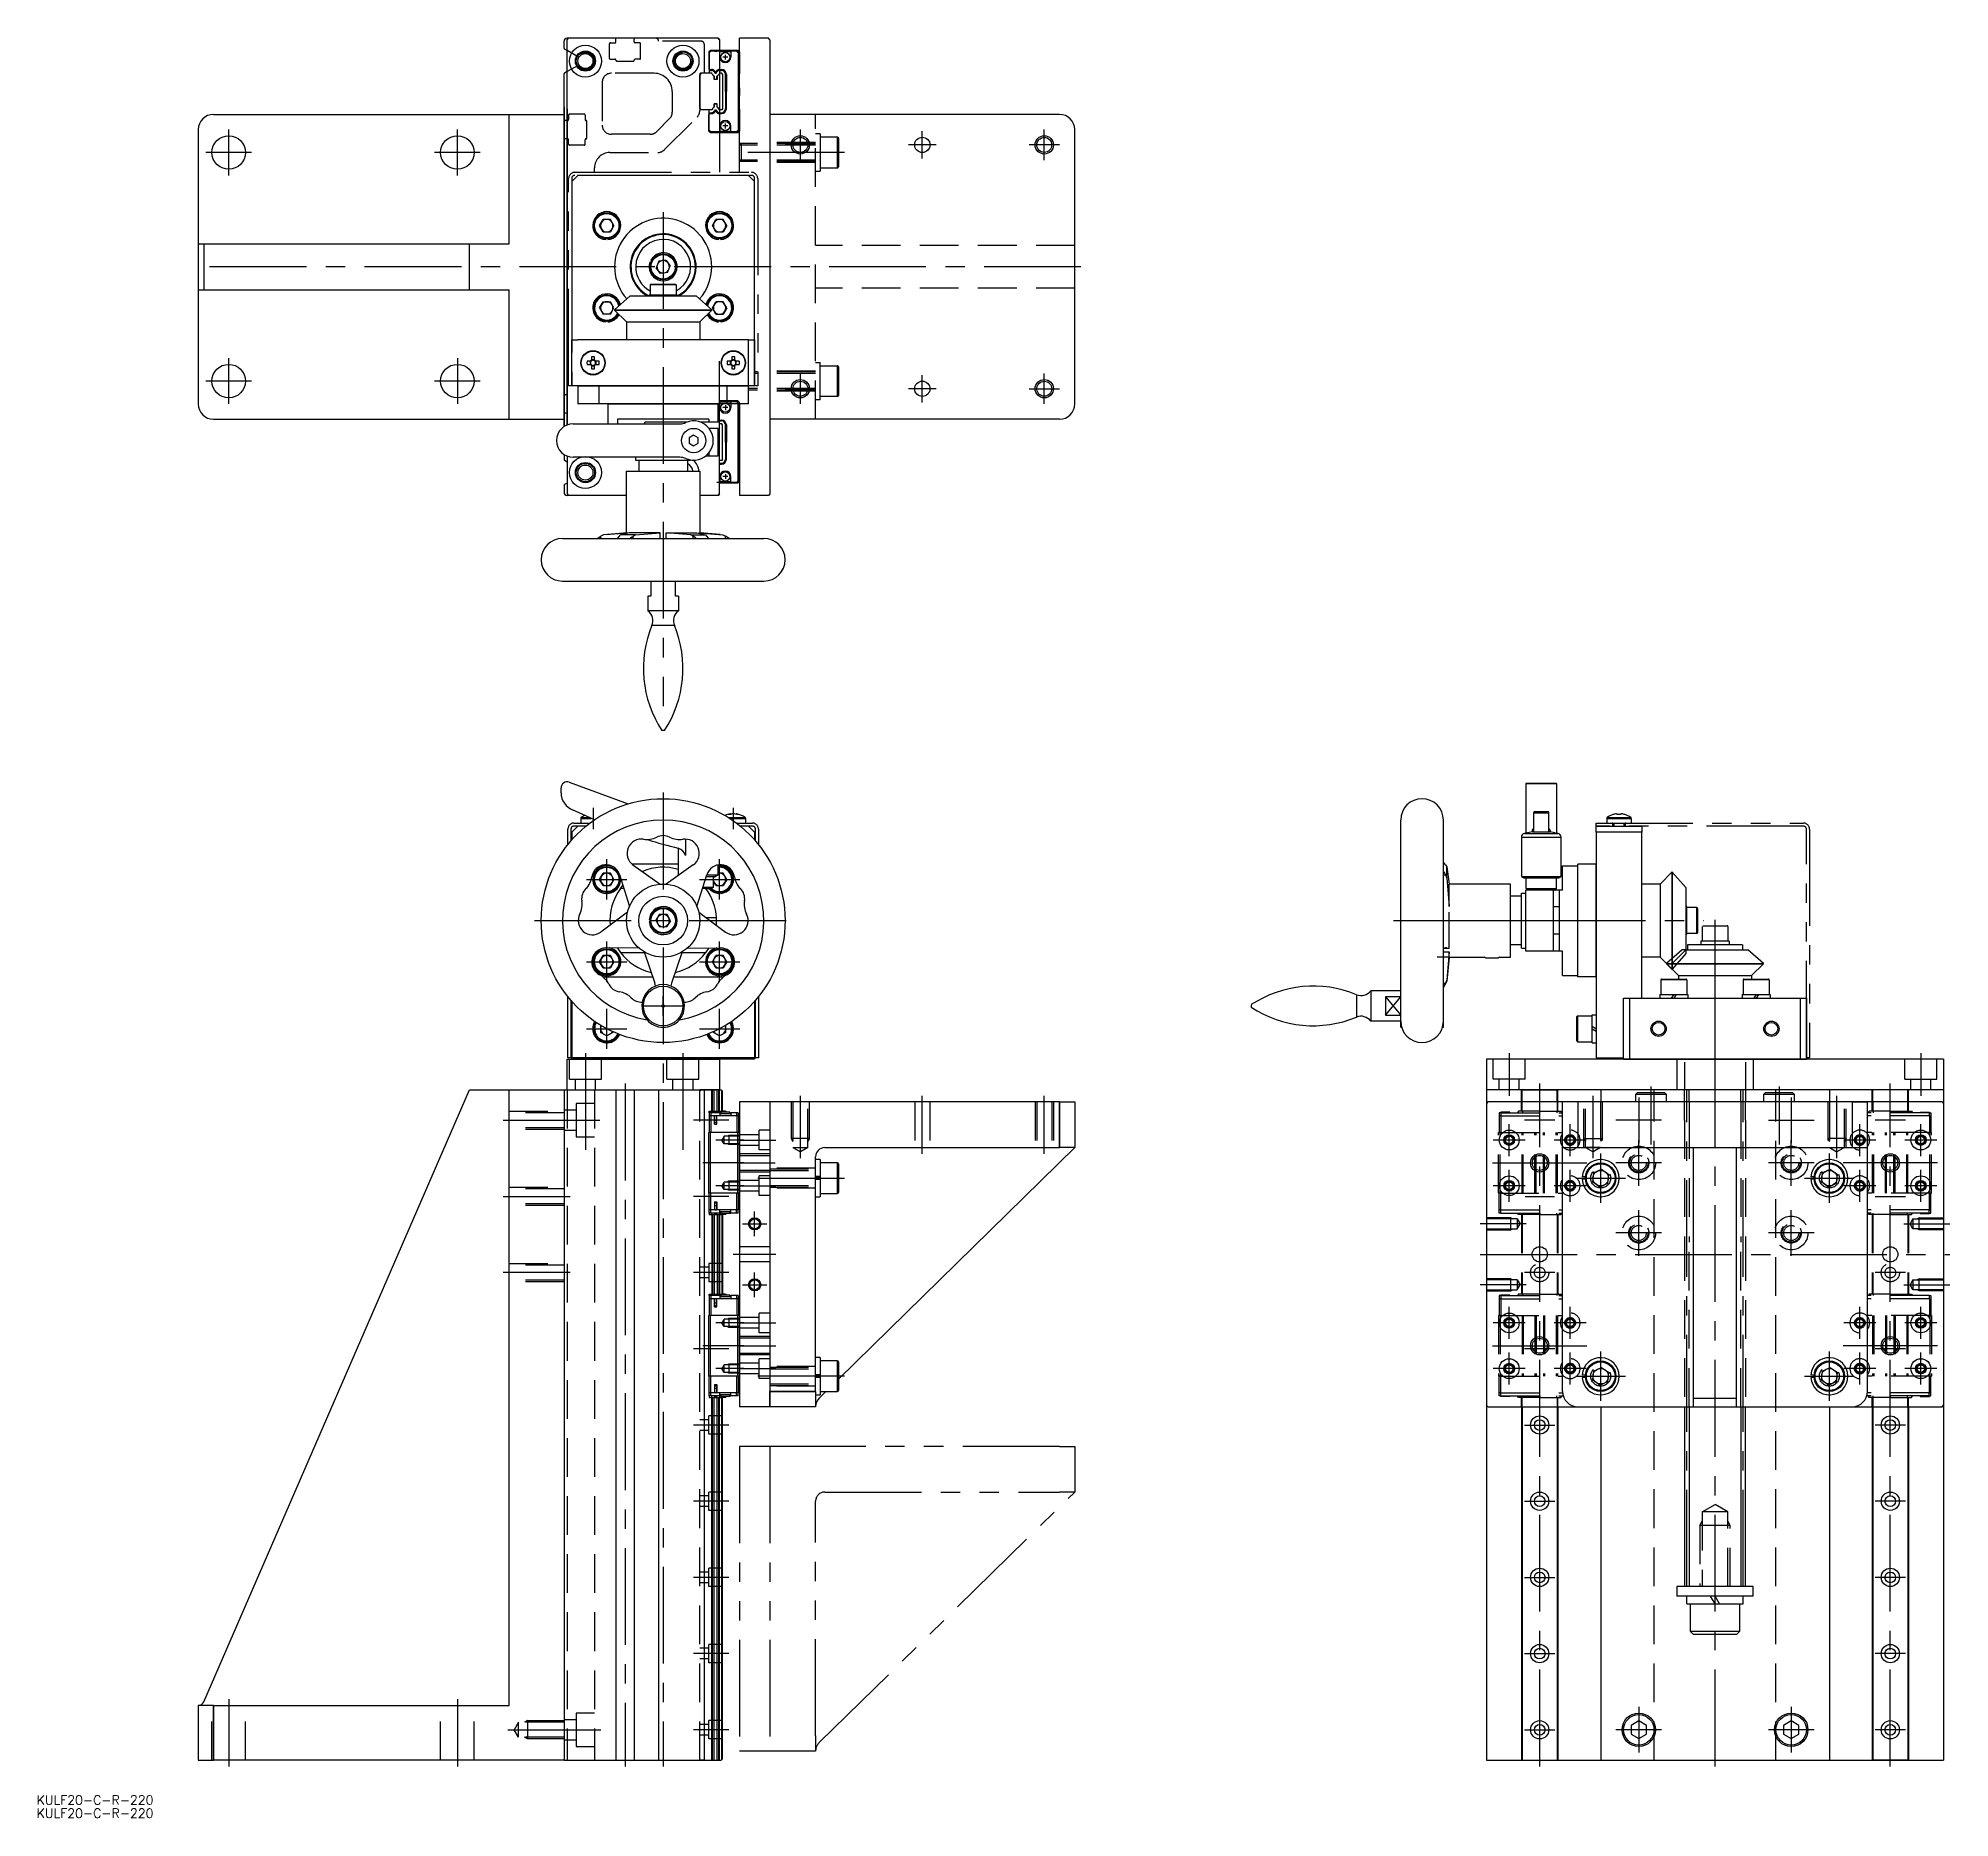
# Model space of a CAD drawing. Extents: x -52 to 575, y -19 to 565.
import ezdxf

# ---------------------------------------------------------------- set-up
doc = ezdxf.new("R2010")
doc.units = 0
for name, pattern in [('CENTER', [50.8, 31.75, -6.35, 6.35, -6.35]), ('DASHED', [19.05, 12.7, -6.35]), ('HIDDEN', [1.905, 1.27, -0.635]), ('PHANTOM', [63.5, 31.75, -6.35, 6.35, -6.35, 6.35, -6.35])]:
    doc.linetypes.add(name, pattern=pattern)
doc.layers.get('0').update_dxf_attribs({"linetype": 'CONTINUOUS'})
doc.layers.add('CENTER', color=1, linetype='CENTER')
doc.layers.add('SCALE', color=7, linetype='CONTINUOUS')
doc.styles.get("Standard").update_dxf_attribs({"font": 'txt.shx', "height": 3, "bigfont": 'bigfont.shx'})

msp = doc.modelspace()

# ---------------------------------------------------------------- texts
at = {"color": 7, "linetype": 'CONTINUOUS'}
for p in [(-52.99, -14.54), (-52.99, -18.86)]:
    msp.add_text('KULF20-C-R-220', height=3, dxfattribs=at).set_placement(p)

# ---------------------------------------------------------------- linework, layer by layer
at = {"color": 7, "linetype": 'CONTINUOUS'}
for p, q in [((121.5, 565), (121, 565)), ((121, 564.5), (121.5, 565)), ((121, 438.13), (121, 564.5)), ((170.5, 565), (121.5, 565)), ((170.5, 565), (171, 564.5)), ((171, 564.5), (170.5, 565)), ((171, 564.5), (171, 521)), ((187, 565), (177.5, 565)), ((185.5, 565), (177.5, 565)), ((177.5, 521), (177.5, 565)), ((187, 565), (185.5, 565)), ((187.5, 564.5), (187, 565)), ((187.5, 564.5), (187, 565)), ((187.5, 564.5), (187.5, 415.5)), ((120, 561.71), (120, 564)), ((121, 560.96), (120.15, 561.45)), ((177, 561), (171, 561)), ((176.7, 560.8), (171, 560.8)), ((171.1, 560.75), (171, 560.75)), ((171.1, 558.8), (171.1, 560.75)), ((174.7, 560.55), (171.1, 560.55)), ((173.7, 558.8), (172.1, 558.8)), ((172.9, 558), (172.9, 559.6)), ((174.7, 560.75), (174.7, 558.8)), ((176.6, 560.75), (174.7, 560.75)), ((177.1, 560.25), (176.6, 560.75)), ((177.2, 560.3), (176.7, 560.8)), ((177.5, 560.5), (177, 561)), ((177.1, 560.25), (177.1, 534.75)), ((177.2, 560.3), (177.2, 534.7)), ((177.5, 560.5), (177.5, 553.3)), ((120, 437.61), (120, 553.29)), ((121, 554.04), (120.15, 553.55)), ((171.7, 553.5), (171, 553.5)), ((171.01, 554.73), (171.63, 554.73)), ((171.01, 554.73), (171.01, 554.43)), ((171.01, 554.43), (171.63, 554.43)), ((171.63, 554.43), (171.63, 554.73)), ((172, 553.2), (171.7, 553.5)), ((172, 553.2), (172, 541.8)), ((172.93, 547.5), (172.93, 553.13)), ((172.93, 553.13), (173.23, 553.13)), ((173.23, 553.13), (173.23, 547.5)), ((177.25, 552.9), (177.5, 553.3)), ((177.25, 552.9), (177.25, 542.1)), ((172.93, 547.5), (172.93, 541.87)), ((173.23, 547.5), (172.93, 547.5)), ((173.23, 541.87), (173.23, 547.5)), ((177.5, 548.7), (177.25, 549.1)), ((177.5, 546.3), (177.25, 545.9)), ((177.5, 548.7), (177.5, 546.3)), ((5, 540), (120, 540)), ((102, 497.5), (102, 540)), ((120, 542.39), (120, 437.61)), ((121, 541.87), (121, 438.13)), ((171.7, 541.5), (171, 541.5)), ((171.01, 540.57), (171.63, 540.57)), ((171.01, 540.27), (171.01, 540.57)), ((171.01, 540.27), (171.63, 540.27)), ((171.63, 540.57), (171.63, 540.27)), ((172, 541.8), (171.7, 541.5)), ((172.93, 541.87), (173.23, 541.87)), ((177.25, 542.1), (177.5, 541.7)), ((177.5, 541.7), (177.5, 534.5)), ((282.5, 540), (187.5, 540)), ((0, 535), (0, 497.5)), ((121, 538), (120.3, 538)), ((171.1, 534.25), (171, 534.25)), ((176.7, 534.2), (171, 534.2)), ((177, 534), (171, 534)), ((171.1, 536.2), (171.1, 534.25)), ((174.7, 534.45), (171.1, 534.45)), ((173.7, 536.2), (172.1, 536.2)), ((172.9, 535.4), (172.9, 537)), ((174.7, 534.25), (174.7, 536.2)), ((176.6, 534.25), (174.7, 534.25)), ((177.1, 534.75), (176.6, 534.25)), ((177.2, 534.7), (176.7, 534.2)), ((177.5, 534.5), (177, 534)), ((287.5, 445), (287.5, 535)), ((121, 532), (120.3, 532)), ((124.5, 520), (122.5, 518)), ((122.5, 518), (122.5, 466)), ((180.5, 520), (124.5, 520)), ((182.5, 518), (180.5, 520)), ((182.5, 466), (182.5, 518)), ((131.64, 503.5), (132.82, 505.54)), ((132.82, 501.46), (131.64, 503.5)), ((135.18, 505.54), (132.82, 505.54)), ((136.36, 503.5), (135.18, 505.54)), ((136.36, 503.5), (135.18, 501.46)), ((168.64, 503.5), (169.82, 505.54)), ((169.82, 501.46), (168.64, 503.5)), ((172.18, 505.54), (169.82, 505.54)), ((173.36, 503.5), (172.18, 505.54)), ((173.36, 503.5), (172.18, 501.46)), ((0, 497.5), (1.83, 497.5)), ((0, 497.5), (0, 482.5)), ((1.83, 497.5), (1.83, 482.5)), ((1.83, 497.5), (88.98, 497.5)), ((88.98, 482.5), (88.98, 497.5)), ((88.98, 497.5), (102, 497.5)), ((132.82, 501.46), (135.18, 501.46)), ((133.67, 499.26), (133.64, 498.91)), ((134.33, 499.26), (134.36, 498.91)), ((169.82, 501.46), (172.18, 501.46)), ((170.67, 499.26), (170.64, 498.91)), ((171.33, 499.26), (171.36, 498.91)), ((148.5, 491.44), (148.17, 491.56)), ((148.78, 492.05), (148.47, 492.22)), ((151.05, 491.86), (150.17, 489.67)), ((151.62, 487.81), (150.17, 489.67)), ((153.38, 492.19), (151.05, 491.86)), ((153.38, 492.19), (154.83, 490.33)), ((153.95, 488.14), (154.83, 490.33)), ((156.75, 484.05), (148.25, 484.05)), ((148.25, 484.05), (148.25, 480.8)), ((148.5, 484.3), (156.5, 484.3)), ((153.95, 488.14), (151.62, 487.81)), ((156.75, 484.05), (156.75, 480.8)), ((0, 482.5), (1.83, 482.5)), ((0, 482.5), (0, 445)), ((1.83, 482.5), (88.98, 482.5)), ((88.98, 482.5), (102, 482.5)), ((102, 440), (102, 482.5)), ((131.64, 476.5), (132.82, 478.54)), ((132.82, 478.54), (135.18, 478.54)), ((136.36, 476.5), (135.18, 478.54)), ((141.68, 480.44), (136.57, 475.93)), ((141.68, 480.44), (163.32, 480.44)), ((147.9, 480.8), (157.1, 480.8)), ((147.9, 480.79), (147.9, 480.45)), ((157.1, 480.8), (157.1, 480.44)), ((163.32, 480.44), (168.42, 475.93)), ((168.64, 476.5), (169.82, 478.54)), ((172.18, 478.54), (169.82, 478.54)), ((173.36, 476.5), (172.18, 478.54)), ((131.64, 476.5), (132.82, 474.46)), ((135.18, 474.46), (132.82, 474.46)), ((133.67, 472.26), (133.64, 471.91)), ((134.33, 472.26), (134.36, 471.91)), ((135.18, 474.46), (136.36, 476.5)), ((136.57, 475.93), (136.57, 475.79)), ((136.57, 475.93), (168.42, 475.93)), ((136.57, 475.79), (140.5, 472)), ((136.57, 475.79), (168.42, 475.79)), ((140.5, 472), (140.5, 466)), ((140.5, 472), (164.5, 472)), ((168.42, 475.79), (164.5, 472)), ((164.5, 472), (164.5, 466)), ((168.42, 475.93), (168.42, 475.79)), ((169.82, 474.46), (168.64, 476.5)), ((169.82, 474.46), (172.18, 474.46)), ((170.67, 472.26), (170.64, 471.91)), ((171.33, 472.26), (171.36, 471.91)), ((173.36, 476.5), (172.18, 474.46)), ((122.5, 466), (124.5, 466)), ((122.5, 451), (122.5, 466)), ((180.5, 466), (124.5, 466)), ((180.5, 466), (182.5, 466)), ((180.5, 451), (180.5, 466)), ((182.5, 466), (182.5, 451)), ((128.63, 459.01), (127.52, 459.01)), ((127.52, 457.98), (128.63, 457.98)), ((128.52, 459.01), (128.52, 457.98)), ((128.98, 460.48), (128.98, 459.37)), ((130.01, 459.48), (128.98, 459.48)), ((130.01, 459.37), (130.01, 460.48)), ((131.48, 459.01), (130.37, 459.01)), ((130.37, 457.98), (131.48, 457.98)), ((130.48, 457.98), (130.48, 459.01)), ((171, 415.5), (171, 459)), ((174.63, 459.01), (173.52, 459.01)), ((173.52, 457.98), (174.63, 457.98)), ((174.52, 459.01), (174.52, 457.98)), ((174.98, 460.48), (174.98, 459.37)), ((176.01, 459.48), (174.98, 459.48)), ((176.01, 459.37), (176.01, 460.48)), ((177.48, 459.01), (176.37, 459.01)), ((176.37, 457.98), (177.48, 457.98)), ((176.48, 457.98), (176.48, 459.01)), ((128.98, 457.63), (128.98, 456.52)), ((128.98, 457.52), (130.01, 457.52)), ((130.01, 456.52), (130.01, 457.63)), ((174.98, 457.63), (174.98, 456.52)), ((174.98, 457.52), (176.01, 457.52)), ((176.01, 456.52), (176.01, 457.63)), ((121, 448), (120.3, 448)), ((124.5, 451), (122.5, 451)), ((180.5, 451), (124.5, 451)), ((180.5, 451), (124.5, 451)), ((124.5, 451), (180.5, 451)), ((180.5, 451), (124.5, 451)), ((180.5, 451), (124.5, 451)), ((180.5, 451), (124.5, 451)), ((131.48, 445), (131.48, 451)), ((177, 446), (171, 446)), ((176.7, 445.8), (171, 445.8)), ((171.1, 445.75), (171, 445.75)), ((171.1, 443.8), (171.1, 445.75)), ((174.7, 445.55), (171.1, 445.55)), ((173.52, 445), (173.52, 451)), ((174.7, 445.75), (174.7, 443.8)), ((176.6, 445.75), (174.7, 445.75)), ((177.1, 445.25), (176.6, 445.75)), ((177.2, 445.3), (176.7, 445.8)), ((177.5, 445.5), (177, 446)), ((177.1, 419.75), (177.1, 445.25)), ((177.2, 419.7), (177.2, 445.3)), ((177.5, 438.3), (177.5, 445.5)), ((182.5, 451), (180.5, 451)), ((5, 440), (102, 440)), ((102, 440), (120, 440)), ((121, 442), (120.3, 442)), ((131.48, 445), (124.5, 445)), ((173.52, 445), (131.48, 445)), ((134.5, 438.5), (134.5, 445)), ((134.5, 445), (170.5, 445)), ((137.53, 440), (137.53, 438.5)), ((167.47, 440), (137.53, 440)), ((160.15, 439), (146.5, 439)), ((146.5, 438.5), (146.5, 439)), ((170.5, 439), (164.85, 439)), ((167.47, 440), (167.47, 439)), ((167.47, 440), (167.47, 439)), ((170.5, 439), (170.5, 445)), ((170.5, 439), (170.5, 445)), ((171.01, 439.73), (171.63, 439.73)), ((171.01, 439.43), (171.63, 439.43)), ((171.63, 439.43), (171.63, 439.73)), ((173.7, 443.8), (172.1, 443.8)), ((172.9, 444.6), (172.9, 443)), ((180.5, 445), (173.52, 445)), ((177.1, 419.75), (177.1, 445)), ((177.2, 419.7), (177.2, 445)), ((177.5, 445), (177.5, 415)), ((282.5, 440), (187.5, 440)), ((123, 438.5), (157.96, 438.5)), ((162.5, 434.73), (161, 433.87)), ((161, 433.87), (161, 432.13)), ((164, 433.87), (162.5, 434.73)), ((164, 432.13), (164, 433.87)), ((170.5, 437), (167.55, 437)), ((170.5, 428), (170.5, 437)), ((171.7, 438.5), (171, 438.5)), ((172, 438.2), (171.7, 438.5)), ((172, 426.8), (172, 438.2)), ((172.93, 438.13), (173.23, 438.13)), ((172.93, 432.5), (172.93, 438.13)), ((173.23, 438.13), (173.23, 432.5)), ((177.25, 437.9), (177.5, 438.3)), ((177.25, 437.9), (177.5, 438.3)), ((177.25, 427.1), (177.25, 437.9)), ((177.25, 427.1), (177.25, 437.9)), ((177.5, 433.7), (177.25, 434.1)), ((177.5, 433.7), (177.25, 434.1)), ((177.5, 431.3), (177.5, 433.7)), ((177.5, 431.3), (177.5, 433.7)), ((120, 428.39), (120, 426.71)), ((121, 425.96), (120.15, 426.45)), ((121, 427.87), (121, 415.5)), ((157.96, 427.5), (123, 427.5)), ((143.5, 426.5), (143.5, 427.5)), ((161.5, 426.5), (143.5, 426.5)), ((144.5, 426.5), (144.5, 422.9)), ((160.5, 426.5), (160.5, 422.9)), ((161, 432.13), (162.5, 431.27)), ((161.5, 426.5), (161.5, 426.63)), ((161.5, 426.5), (161.5, 426.63)), ((162.5, 431.27), (164, 432.13)), ((166.56, 428), (170.5, 428)), ((167.47, 428.9), (167.47, 428)), ((171.7, 426.5), (171, 426.5)), ((172, 426.8), (171.7, 426.5)), ((173.23, 432.5), (172.93, 432.5)), ((172.93, 432.5), (172.93, 426.87)), ((172.93, 426.87), (173.23, 426.87)), ((173.23, 426.87), (173.23, 432.5)), ((177.5, 431.3), (177.25, 430.9)), ((177.5, 431.3), (177.25, 430.9)), ((177.25, 427.1), (177.5, 426.7)), ((177.5, 419.5), (177.5, 426.7)), ((140.5, 422.9), (152.5, 422.9)), ((140.5, 402.76), (140.5, 422.9)), ((152.5, 422.9), (164.5, 422.9)), ((164.5, 422.9), (164.5, 402.76)), ((171.01, 425.57), (171.63, 425.57)), ((171.01, 425.27), (171.63, 425.27)), ((171.1, 421.2), (171.1, 419.25)), ((171.63, 425.57), (171.63, 425.27)), ((173.7, 421.2), (172.1, 421.2)), ((172.9, 422), (172.9, 420.4)), ((174.7, 419.25), (174.7, 421.2)), ((120, 418.29), (120, 416)), ((121, 419.04), (120.15, 418.55)), ((121, 415.5), (121.5, 415)), ((121, 415.5), (121.5, 415)), ((121.5, 415), (121, 415)), ((121.5, 415), (121, 415)), ((140.5, 415), (121.5, 415)), ((170.5, 415), (164.5, 415)), ((171, 415.5), (170.5, 415)), ((170.5, 415), (171, 415.5)), ((171.1, 419.25), (171, 419.25)), ((176.7, 419.2), (171, 419.2)), ((177, 419), (171, 419)), ((174.7, 419.45), (171.1, 419.45)), ((176.6, 419.25), (174.7, 419.25)), ((177.1, 419.75), (176.6, 419.25)), ((177.2, 419.7), (176.7, 419.2)), ((177.5, 419.5), (177, 419)), ((185.5, 415), (177.5, 415)), ((187, 415), (185.5, 415)), ((187.5, 415.5), (187, 415)), ((130.9, 400.9), (132.08, 401.59)), ((132.91, 402.08), (132.08, 401.59)), ((132.08, 400.9), (132.08, 401.59)), ((140.82, 402.76), (132.91, 402.08)), ((133.8, 402.15), (140.5, 402.76)), ((137.56, 400.9), (138.18, 401.59)), ((138.18, 401.59), (138.49, 402.08)), ((141.44, 402.76), (138.49, 402.08)), ((143.47, 402.08), (138.49, 402.08)), ((140.82, 402.76), (140.5, 402.76)), ((140.82, 402.62), (140.82, 402.76)), ((151.5, 402.76), (141.44, 402.76)), ((141.98, 401.18), (142.63, 401.59)), ((142.63, 401.59), (143.47, 402.08)), ((142.63, 400.9), (142.63, 401.59)), ((143.47, 402.08), (151.5, 402.76)), ((151.5, 400.9), (151.5, 402.76)), ((153.5, 400.9), (153.5, 402.76)), ((153.5, 402.76), (163.56, 402.76)), ((161.53, 402.08), (153.5, 402.76)), ((161.53, 402.08), (166.51, 402.08)), ((162.37, 401.59), (161.53, 402.08)), ((162.37, 400.9), (162.37, 401.59)), ((163.02, 401.18), (162.37, 401.59)), ((163.56, 402.76), (166.51, 402.08)), ((164.18, 402.62), (164.18, 402.76)), ((164.18, 402.76), (164.5, 402.76)), ((164.18, 402.76), (172.09, 402.08)), ((171.2, 402.15), (164.5, 402.76)), ((166.82, 401.59), (166.51, 402.08)), ((167.44, 400.9), (166.82, 401.59)), ((172.09, 402.08), (172.92, 401.59)), ((172.92, 400.9), (172.92, 401.59)), ((174.1, 400.9), (172.92, 401.59)), ((119.5, 400.9), (185.5, 400.9)), ((119.5, 386.9), (185.5, 386.9)), ((148.5, 386.9), (148.5, 381.9)), ((156.5, 381.9), (156.5, 386.9)), ((147.5, 381.9), (147.5, 377.11)), ((148.5, 381.9), (147.5, 381.9)), ((157.5, 377.11), (147.5, 377.11)), ((157.5, 381.9), (156.5, 381.9)), ((157.5, 381.9), (157.5, 377.11)), ((156.19, 372.37), (148.81, 372.37)), ((152.91, 337.9), (152.09, 337.9)), ((121.68, 320.88), (141.06, 313.83)), ((435.5, 320.5), (435.5, 320.38)), ((435.5, 320.38), (435.5, 304.12)), ((445.5, 320.38), (435.5, 320.38)), ((445.5, 320.5), (445.5, 320.38)), ((445.5, 320.38), (445.5, 304.12)), ((119, 317.42), (119, 319)), ((125.5, 309.04), (128.86, 309.04)), ((125.5, 309.04), (125.5, 307.5)), ((125.65, 309.33), (128.2, 309.33)), ((173.84, 309.33), (178.44, 309.33)), ((174.29, 309.04), (178.56, 309.04)), ((174.49, 310.52), (174.55, 310.52)), ((175.33, 310.52), (175.17, 310.52)), ((175.33, 310.52), (175.83, 310.52)), ((176.5, 310.52), (176.45, 310.52)), ((176.5, 310.52), (176.51, 310.52)), ((178.44, 309.33), (179.35, 309.33)), ((178.56, 309.04), (179.5, 309.04)), ((179.5, 309.04), (179.5, 307.5)), ((394.4, 242.93), (394.4, 308.5)), ((408.4, 242.93), (408.4, 308.5)), ((438, 310.8), (443, 310.8)), ((438.5, 311.3), (442.5, 311.3)), ((462, 309.04), (462, 307.5)), ((462, 309.04), (466, 309.04)), ((462, 307.5), (466, 307.5)), ((462.15, 309.33), (466, 309.33)), ((464, 306.5), (464, 307.3)), ((464.02, 310.27), (464.01, 310.29)), ((465.13, 310.52), (465.49, 310.52)), ((465.49, 310.52), (465.49, 310.27)), ((466, 309.33), (469.86, 309.33)), ((466, 309.04), (470, 309.04)), ((466, 307.5), (470, 307.5)), ((466.52, 310.52), (466.87, 310.52)), ((466.52, 310.27), (466.52, 310.52)), ((468, 310.29), (467.99, 310.27)), ((468, 307.3), (468, 306.5)), ((470, 309.04), (470, 307.5)), ((124.5, 306.5), (122.5, 304.5)), ((122.5, 304.5), (122.5, 301.96)), ((127.22, 306.5), (124.5, 306.5)), ((159.85, 302.23), (159.85, 296.86)), ((180.5, 306.5), (177.78, 306.5)), ((182.5, 304.5), (180.5, 306.5)), ((182.5, 304.5), (182.5, 301.96)), ((434, 302.86), (447, 302.86)), ((434.98, 304.12), (446.03, 304.12)), ((437.67, 304.62), (443.34, 304.62)), ((458.5, 304.5), (458.5, 306.5)), ((458.5, 306.5), (473.5, 306.5)), ((473.5, 304.5), (458.5, 304.5)), ((458.5, 304.5), (458.5, 230.5)), ((473.5, 306.5), (473.5, 304.5)), ((473.5, 250), (473.5, 304.5)), ((157.5, 290.3), (157.5, 299.2)), ((409.09, 293.76), (408.4, 294.71)), ((131.64, 289), (132.82, 291.04)), ((132.82, 286.96), (131.64, 289)), ((135.18, 291.04), (132.82, 291.04)), ((136.36, 289), (135.18, 291.04)), ((136.36, 289), (135.18, 286.96)), ((138.14, 290.62), (141.44, 280.15)), ((157.5, 294), (142.32, 294)), ((142.6, 293.78), (151.5, 287.46)), ((162.37, 293.76), (153.5, 287.46)), ((163.56, 280.15), (166.82, 290.53)), ((166.65, 290), (169.63, 290)), ((166.81, 290.5), (170.5, 290.5)), ((169, 289.62), (169.22, 290)), ((169, 286.5), (169, 290)), ((170.5, 290.5), (169.63, 290)), ((170.5, 290.5), (170.5, 293.74)), ((172.18, 291.04), (170.5, 291.04)), ((173.36, 289), (172.18, 291.04)), ((173.36, 289), (172.18, 286.96)), ((408.4, 290.53), (409.09, 290.53)), ((408.51, 291.58), (409.09, 290.53)), ((409.09, 293.76), (409.58, 293.17)), ((409.09, 290.53), (409.58, 289.55)), ((409.58, 293.17), (410.27, 287.46)), ((409.58, 289.55), (409.58, 293.17)), ((409.58, 289.55), (410.27, 280.15)), ((434, 290), (447, 290)), ((434.87, 289.5), (446.14, 289.5)), ((447.5, 293.5), (452.5, 293.5)), ((447.5, 285.5), (447.5, 293.5)), ((452.5, 257), (452.5, 294)), ((458.5, 257), (458.5, 294)), ((483.29, 291.43), (479.5, 287.5)), ((483.43, 291.43), (483.29, 291.43)), ((483.29, 291.43), (483.29, 275.5)), ((487.94, 286.32), (483.43, 291.43)), ((483.43, 291.43), (483.43, 275.5)), ((132.82, 286.96), (135.18, 286.96)), ((133.67, 284.76), (133.64, 284.41)), ((134.33, 284.76), (134.36, 284.41)), ((138.5, 286), (139.29, 286.98)), ((139.6, 286), (138.5, 286)), ((166.5, 286), (165.4, 286)), ((165.55, 286.5), (169, 286.5)), ((166.5, 286), (168.5, 286)), ((169, 286.5), (168.5, 286)), ((169.82, 286.96), (169, 288.38)), ((169.82, 286.96), (172.18, 286.96)), ((170.67, 284.76), (170.64, 284.41)), ((171.33, 284.76), (171.36, 284.41)), ((430.4, 287.5), (410.26, 287.5)), ((410.27, 280.15), (410.27, 287.46)), ((430.4, 263.5), (430.4, 287.5)), ((434, 283.5), (430.4, 283.5)), ((434, 284.5), (435.5, 284.5)), ((434, 266.5), (434, 284.5)), ((435.5, 286), (445.5, 286)), ((435.5, 265.5), (435.5, 285.5)), ((435.5, 266.5), (435.5, 284.5)), ((444.5, 265.5), (444.5, 285.5)), ((446.5, 265.5), (446.5, 285.5)), ((479.5, 287.5), (473.5, 287.5)), ((479.5, 287.5), (479.5, 275.5)), ((487.94, 286.32), (487.94, 275.5)), ((140.82, 278.24), (132.08, 271.75)), ((150.15, 275.62), (151.43, 277.6)), ((153.79, 277.48), (151.43, 277.6)), ((154.85, 275.38), (153.79, 277.48)), ((164.18, 278.24), (172.92, 271.75)), ((166.53, 276.5), (169.97, 276.5)), ((169.97, 273.94), (169.97, 276.5)), ((410.27, 266.41), (410.27, 278.24)), ((488.3, 280.1), (487.94, 280.1)), ((488.3, 270.9), (488.3, 280.1)), ((491.55, 279.75), (488.3, 279.75)), ((491.55, 271.25), (491.55, 279.75)), ((491.8, 279.5), (491.8, 271.5)), ((148.26, 275.83), (147.91, 275.86)), ((148.26, 275.17), (147.91, 275.14)), ((151.21, 273.52), (150.15, 275.62)), ((151.21, 273.52), (153.57, 273.4)), ((154.85, 275.38), (153.57, 273.4)), ((479.5, 275.5), (479.5, 263.5)), ((483.29, 275.5), (483.29, 259.58)), ((483.43, 275.5), (483.43, 259.58)), ((487.94, 275.5), (487.94, 265.94)), ((488.3, 270.9), (487.94, 270.9)), ((491.55, 271.25), (488.3, 271.25)), ((493.25, 273.55), (493.25, 268.8)), ((493.5, 273.8), (501.5, 273.8)), ((501.75, 273.55), (501.75, 268.8)), ((131.64, 262), (132.82, 264.04)), ((135.18, 264.04), (132.82, 264.04)), ((144.66, 266.41), (133.7, 266.53)), ((136.36, 262), (135.18, 264.04)), ((137.5, 266.49), (138.5, 265)), ((138.5, 265), (146.36, 265)), ((146.28, 265.24), (149.76, 254.92)), ((158.72, 265.24), (155.25, 254.92)), ((158.64, 265), (166.5, 265)), ((160.34, 266.41), (171.22, 266.53)), ((168.64, 262), (169.82, 264.04)), ((172.18, 264.04), (169.82, 264.04)), ((173.36, 262), (172.18, 264.04)), ((408.4, 266.41), (410.27, 266.41)), ((408.4, 265.24), (410.27, 265.24)), ((409.58, 266.52), (409.09, 266.53)), ((409.58, 266.52), (410.27, 266.41)), ((410.27, 265.24), (409.58, 255.9)), ((410.27, 263.5), (409.58, 255.66)), ((410.27, 263.5), (410.27, 265.24)), ((410.27, 263.5), (421.91, 263.5)), ((421.98, 263.51), (422.35, 263.3)), ((426.82, 263.51), (426.46, 263.3)), ((426.9, 263.5), (430.4, 263.5)), ((434, 267.5), (430.4, 267.5)), ((434, 266.5), (435.5, 266.5)), ((447.5, 257.5), (447.5, 265.5)), ((479.5, 263.5), (473.5, 263.5)), ((479.5, 263.5), (485.5, 257.5)), ((487.94, 265.94), (483.43, 261.43)), ((487.94, 265.94), (508.32, 265.94)), ((488.5, 267.5), (488.5, 265.94)), ((506.5, 267.5), (488.5, 267.5)), ((492.9, 268.8), (492.9, 267.5)), ((502.1, 268.8), (492.9, 268.8)), ((502.1, 268.8), (502.1, 267.5)), ((506.5, 267.5), (506.5, 265.94)), ((513.43, 261.43), (508.32, 265.94)), ((132.82, 259.96), (131.64, 262)), ((132.82, 259.96), (135.18, 259.96)), ((133.67, 257.76), (133.64, 257.41)), ((134.33, 257.76), (134.36, 257.41)), ((136.36, 262), (135.18, 259.96)), ((169.82, 259.96), (168.64, 262)), ((169.82, 259.96), (172.18, 259.96)), ((170.67, 257.76), (170.64, 257.41)), ((171.33, 257.76), (171.36, 257.41)), ((173.36, 262), (172.18, 259.96)), ((422.35, 263.3), (426.46, 263.3)), ((447.5, 257.5), (452.5, 257.5)), ((481.58, 261.43), (481.58, 261.29)), ((481.58, 261.43), (513.43, 261.43)), ((481.58, 261.29), (483.29, 259.58)), ((481.58, 261.29), (513.43, 261.29)), ((483.29, 259.58), (483.43, 259.58)), ((485.5, 257.5), (485.5, 256.3)), ((485.5, 257.5), (509.5, 257.5)), ((509.5, 257.5), (513.43, 261.29)), ((509.5, 257.5), (509.5, 256.3)), ((513.43, 261.29), (513.43, 261.43)), ((132.66, 257), (149.05, 257)), ((155.95, 257), (172.26, 257)), ((379.87, 251.19), (379.87, 243.81)), ((384.61, 252.5), (384.61, 242.5)), ((394.4, 252.5), (384.61, 252.5)), ((409.09, 254.92), (408.4, 253.61)), ((408.4, 254.92), (409.09, 254.92)), ((409.58, 255.9), (409.09, 254.92)), ((409.58, 255.66), (409.58, 255.9)), ((479.42, 251.3), (479.42, 250)), ((479.42, 251.3), (488.6, 251.3)), ((488.25, 256.05), (479.75, 256.05)), ((479.75, 256.05), (479.75, 251.3)), ((480, 256.3), (488, 256.3)), ((483.98, 251.3), (483.17, 250)), ((484.79, 251.3), (483.98, 250)), ((488.25, 256.05), (488.25, 251.3)), ((488.6, 251.3), (488.6, 250)), ((506.42, 251.3), (506.42, 250)), ((506.42, 251.3), (515.6, 251.3)), ((515.25, 256.05), (506.75, 256.05)), ((506.75, 256.05), (506.75, 251.3)), ((507, 256.3), (515, 256.3)), ((511, 251.3), (510.19, 250)), ((511.81, 251.3), (511, 250)), ((515.25, 256.05), (515.25, 251.3)), ((515.6, 251.3), (515.6, 250)), ((122.5, 249.04), (122.5, 230.5)), ((182.5, 249.04), (182.5, 230.5)), ((345.4, 247.91), (345.4, 247.09)), ((394.4, 250.5), (389.4, 250.5)), ((389.4, 250.5), (389.4, 244.5)), ((457.2, 244.6), (458.5, 244.6)), ((457.2, 235.4), (457.2, 244.6)), ((467.5, 250), (473.5, 250)), ((467.5, 230.5), (467.5, 250)), ((469.5, 250), (469.5, 230)), ((469.5, 250), (525.5, 250)), ((525.5, 250), (527.5, 250)), ((525.5, 230), (525.5, 250)), ((527.5, 250), (527.5, 230)), ((131.96, 241.18), (131.96, 238.82)), ((134, 237.64), (131.96, 238.82)), ((136.04, 238.82), (134, 237.64)), ((136.04, 238.82), (136.04, 239.04)), ((168.96, 239.04), (168.96, 238.82)), ((171, 237.64), (168.96, 238.82)), ((173.04, 238.82), (171, 237.64)), ((173.04, 238.82), (173.04, 241.18)), ((175.24, 240.33), (175.59, 240.36)), ((175.24, 239.67), (175.59, 239.64)), ((394.4, 242.5), (384.61, 242.5)), ((389.4, 244.5), (394.4, 244.5)), ((394.4, 240.5), (394.4, 242.93)), ((394.4, 240.5), (394.69, 240.5)), ((408.11, 240.5), (408.4, 240.5)), ((408.4, 240.5), (408.4, 242.93)), ((452.2, 240), (452.2, 244)), ((452.2, 236), (452.2, 240)), ((452.45, 244.25), (452.45, 240)), ((452.45, 244.25), (457.2, 244.25)), ((452.45, 240), (452.45, 235.75)), ((457.2, 240.81), (458.5, 240)), ((457.2, 240), (458.5, 239.19)), ((452.45, 235.75), (457.2, 235.75)), ((457.2, 235.4), (458.5, 235.4)), ((121, 230), (171, 230)), ((121, 220), (121, 230)), ((182.5, 230.5), (122.5, 230.5)), ((122.5, 230), (122.5, 230.5)), ((124.5, 230), (122.5, 230)), ((124.5, 230.5), (124.5, 230)), ((180.5, 230), (124.5, 230)), ((171, 230), (171, 220)), ((180.5, 230), (180.5, 230.5)), ((182.5, 230), (180.5, 230)), ((182.5, 230.5), (182.5, 230)), ((572.5, 230), (422.5, 230)), ((422.5, 230), (422.5, 0)), ((458.5, 230.5), (467.5, 230.5)), ((467.5, 230), (467.5, 230.5)), ((467.5, 230), (527.5, 230)), ((527.5, 230), (469.5, 230)), ((572.5, 230), (572.5, 0)), ((1.83, 19.2), (88.98, 220)), ((88.98, 220), (120, 220)), ((88.98, 220), (102, 220)), ((102, 18), (102, 220)), ((102, 220), (120, 220)), ((120, 220), (120, 0)), ((120, 220), (120, 0)), ((120, 220), (171.5, 220)), ((120, 220), (136.7, 220)), ((121, 220), (171, 220)), ((137, 220), (137, 0)), ((143, 220), (143, 0)), ((143.3, 220), (150, 220)), ((151, 220), (151, 0)), ((165, 220), (164.5, 220)), ((164.5, 220), (164.99, 220)), ((164.99, 220), (168.45, 220)), ((168.45, 220), (165, 220)), ((166, 220), (166, 0)), ((168.44, 212.95), (168.44, 220)), ((171.05, 220), (168.45, 220)), ((168.45, 220), (171, 220)), ((168.65, 212.95), (168.65, 220)), ((169.2, 212.95), (169.2, 220)), ((170.2, 212.95), (170.2, 220)), ((170.75, 212.95), (170.75, 220)), ((170.96, 212.95), (170.96, 220)), ((171, 220), (171.05, 220)), ((172, 219.5), (171.5, 220)), ((171.7, 212.95), (171.7, 219.8)), ((172, 212.95), (172, 219.5)), ((572.5, 220), (422.5, 220)), ((434, 220), (446, 220)), ((434, 216), (434, 220)), ((434.3, 216), (434.3, 220)), ((445.7, 216), (445.7, 220)), ((446, 216), (446, 220)), ((460, 220), (460, 216)), ((487.5, 216), (487.5, 220)), ((489, 216), (489, 220)), ((506, 216), (506, 220)), ((507.5, 220), (507.5, 216)), ((535, 220), (535, 216)), ((561, 220), (549, 220)), ((549, 216), (549, 220)), ((549.3, 216), (549.3, 220)), ((560.7, 216), (560.7, 220)), ((561, 216), (561, 220)), ((177.5, 216), (177.5, 116)), ((187.5, 216), (177.5, 216)), ((187.5, 216), (187.5, 116)), ((187.5, 216), (187.5, 121)), ((282.5, 216), (187.5, 216)), ((282.5, 216), (282.5, 201)), ((282.5, 201), (282.5, 216)), ((282.5, 216), (287.5, 216)), ((287.5, 216), (287.5, 201)), ((423, 216), (422.5, 215.5)), ((423, 216), (422.5, 215.5)), ((422.5, 215.5), (422.5, 116.5)), ((422.5, 215.5), (422.5, 116.5)), ((572, 216), (423, 216)), ((447.5, 121), (447.5, 216)), ((452.5, 216), (447.5, 216)), ((452.5, 216), (452.5, 201)), ((471.5, 218.5), (472.1, 219.1)), ((471.5, 218.5), (481.5, 218.5)), ((471.5, 216), (471.5, 218.5)), ((472.1, 219.1), (480.9, 219.1)), ((480.9, 219.1), (481.5, 218.5)), ((481.5, 218.5), (481.5, 216)), ((513.5, 218.5), (514.1, 219.1)), ((513.5, 218.5), (523.5, 218.5)), ((513.5, 216), (513.5, 218.5)), ((514.1, 219.1), (522.9, 219.1)), ((522.9, 219.1), (523.5, 218.5)), ((523.5, 218.5), (523.5, 216)), ((542.5, 216), (542.5, 201)), ((542.5, 216), (547.5, 216)), ((547.5, 121), (547.5, 216)), ((572, 216), (572.5, 215.5)), ((572, 216), (572.5, 215.5)), ((572.5, 215.5), (572.5, 116.5)), ((572.5, 215.5), (572.5, 116.5)), ((167.6, 212.95), (168.39, 212.95)), ((167.6, 212.45), (167.6, 212.95)), ((167.6, 212.45), (167.6, 211.45)), ((168.1, 212.45), (167.6, 212.45)), ((167.6, 211.45), (167.6, 205.95)), ((168.1, 211.45), (167.6, 211.45)), ((168.1, 212.45), (168.1, 211.45)), ((171.1, 212.45), (168.1, 212.45)), ((168.1, 211.45), (168.1, 205.95)), ((169.3, 211.45), (168.1, 211.45)), ((168.39, 212.95), (169.26, 212.95)), ((168.39, 212.45), (168.39, 212.95)), ((169.26, 212.95), (169.35, 212.95)), ((169.52, 212.45), (169.26, 212.95)), ((169.3, 208.75), (169.3, 211.45)), ((170.1, 211.45), (169.3, 211.45)), ((169.3, 210.65), (169.35, 210.65)), ((169.3, 210.19), (169.35, 210.19)), ((169.3, 208.75), (170.1, 208.75)), ((169.35, 212.95), (170.05, 212.95)), ((169.61, 212.45), (169.35, 212.95)), ((169.35, 211.1), (169.35, 210.05)), ((169.35, 210.05), (169.7, 210.05)), ((169.35, 210.05), (169.35, 209.25)), ((169.35, 209.25), (169.7, 209.25)), ((169.61, 212.45), (169.61, 212.45)), ((169.7, 210.05), (170.05, 210.05)), ((169.7, 209.25), (170.05, 209.25)), ((169.79, 212.45), (170.05, 212.95)), ((169.88, 212.45), (170.14, 212.95)), ((170.05, 212.95), (170.14, 212.95)), ((170.05, 210.05), (170.05, 211.1)), ((170.05, 210.65), (170.1, 210.65)), ((170.05, 210.19), (170.1, 210.19)), ((170.05, 209.25), (170.05, 210.05)), ((176.7, 211.45), (170.1, 211.45)), ((170.1, 208.75), (170.1, 211.45)), ((170.14, 212.95), (171.01, 212.95)), ((171.01, 212.95), (171.63, 212.95)), ((171.01, 212.45), (171.01, 212.95)), ((171.1, 212.45), (171.1, 211.45)), ((171.1, 212.45), (171.4, 212.45)), ((174.7, 212.05), (171.1, 212.05)), ((174.4, 212.65), (171.4, 212.65)), ((171.4, 212.65), (171.4, 212.05)), ((172.93, 212.95), (171.63, 212.95)), ((171.63, 212.95), (171.63, 212.65)), ((172.93, 212.95), (173.11, 212.65)), ((174.4, 212.05), (174.4, 212.65)), ((174.4, 212.45), (174.7, 212.45)), ((174.7, 212.45), (174.7, 211.45)), ((176.6, 212.45), (174.7, 212.45)), ((177.1, 212.45), (176.6, 212.45)), ((176.6, 212.45), (176.6, 211.45)), ((176.7, 211.45), (176.7, 205.95)), ((177.2, 211.45), (176.7, 211.45)), ((177.1, 212.45), (177.1, 211.45)), ((177.2, 211.45), (177.2, 205.95)), ((167.5, 186.05), (167.5, 205.95)), ((168, 205.95), (167.5, 205.95)), ((177, 205.95), (168, 205.95)), ((168, 186.05), (168, 205.95)), ((177, 186.05), (177, 205.95)), ((177.5, 205.95), (177, 205.95)), ((177.5, 186.05), (177.5, 205.95)), ((205.5, 201), (282.5, 201)), ((210, 125.03), (287.5, 201)), ((287.5, 201), (282.5, 201)), ((447.5, 201), (547.5, 201)), ((490.5, 116), (490.5, 201)), ((504.5, 116), (504.5, 201)), ((202.5, 121), (202.5, 198)), ((204, 197.11), (202.5, 197.11)), ((204, 197.11), (204, 191.49)), ((209.7, 196.01), (204, 196.01)), ((209.7, 191.46), (209.7, 196.01)), ((210, 195.71), (210, 191.44)), ((204, 191.49), (202.5, 191.49)), ((202.5, 191.25), (203.9, 191.25)), ((202.5, 190.78), (203.9, 190.78)), ((204, 190.54), (202.5, 190.54)), ((203.75, 190.78), (203.75, 191.25)), ((204, 191.41), (204, 191.49)), ((204, 191.46), (204, 190.54)), ((204, 190.62), (204, 190.54)), ((204, 190.54), (204, 184.91)), ((209.7, 186.01), (209.7, 191.46)), ((210, 191.44), (210, 186.31)), ((455.02, 191.39), (453.92, 191.48)), ((455.02, 190.61), (453.92, 190.52)), ((457.6, 192.69), (457.34, 189.77)), ((459.74, 188.08), (457.34, 189.77)), ((457.6, 192.69), (460.27, 193.92)), ((459.74, 188.08), (462.4, 189.31)), ((460.27, 193.92), (462.67, 192.23)), ((462.4, 189.31), (462.67, 192.23)), ((530.02, 191.39), (528.92, 191.48)), ((530.02, 190.61), (528.92, 190.52)), ((532.6, 192.69), (532.34, 189.77)), ((534.74, 188.08), (532.34, 189.77)), ((532.6, 192.69), (535.27, 193.92)), ((534.74, 188.08), (537.4, 189.31)), ((535.27, 193.92), (537.67, 192.23)), ((537.4, 189.31), (537.67, 192.23)), ((168, 186.05), (167.5, 186.05)), ((167.6, 180.55), (167.6, 186.05)), ((177, 186.05), (168, 186.05)), ((168.1, 180.55), (168.1, 186.05)), ((169.3, 183.25), (169.3, 180.55)), ((169.3, 183.25), (170.1, 183.25)), ((169.35, 182.75), (169.35, 181.95)), ((169.7, 182.75), (169.35, 182.75)), ((169.7, 181.95), (169.35, 181.95)), ((169.35, 181.95), (169.35, 180.9)), ((170.05, 182.75), (169.7, 182.75)), ((170.05, 181.95), (169.7, 181.95)), ((170.05, 181.95), (170.05, 182.75)), ((170.05, 180.9), (170.05, 181.95)), ((170.1, 183.25), (170.1, 180.55)), ((176.7, 180.55), (176.7, 186.05)), ((177.5, 186.05), (177, 186.05)), ((177.2, 180.55), (177.2, 186.05)), ((202.5, 184.91), (204, 184.91)), ((204, 186.01), (209.7, 186.01)), ((168.1, 180.55), (167.6, 180.55)), ((167.6, 179.55), (167.6, 180.55)), ((167.6, 179.55), (167.6, 179.05)), ((168.1, 179.55), (167.6, 179.55)), ((167.6, 179.05), (168.39, 179.05)), ((169.3, 180.55), (168.1, 180.55)), ((168.1, 179.55), (168.1, 180.55)), ((171.1, 179.55), (168.1, 179.55)), ((168.39, 179.55), (168.39, 179.05)), ((168.39, 179.05), (169.26, 179.05)), ((168.44, 179.05), (168.44, 152.95)), ((168.65, 179.05), (168.65, 152.95)), ((169.2, 179.05), (169.2, 152.95)), ((169.52, 179.55), (169.26, 179.05)), ((169.26, 179.05), (169.35, 179.05)), ((169.3, 181.81), (169.35, 181.81)), ((169.3, 181.35), (169.35, 181.35)), ((170.1, 180.55), (169.3, 180.55)), ((169.61, 179.55), (169.35, 179.05)), ((169.35, 179.05), (170.05, 179.05)), ((169.61, 179.55), (169.61, 179.55)), ((169.79, 179.55), (170.05, 179.05)), ((169.88, 179.55), (170.14, 179.05)), ((170.05, 181.81), (170.1, 181.81)), ((170.05, 181.35), (170.1, 181.35)), ((170.05, 179.05), (170.14, 179.05)), ((176.7, 180.55), (170.1, 180.55)), ((170.14, 179.05), (171.01, 179.05)), ((170.2, 179.05), (170.2, 152.95)), ((170.75, 179.05), (170.75, 152.95)), ((170.96, 179.05), (170.96, 152.95)), ((171.01, 179.55), (171.01, 179.05)), ((171.01, 179.05), (171.63, 179.05)), ((171.1, 179.55), (171.1, 180.55)), ((174.7, 179.95), (171.1, 179.95)), ((171.1, 179.55), (171.4, 179.55)), ((171.4, 179.95), (171.4, 179.35)), ((174.4, 179.35), (171.4, 179.35)), ((171.63, 179.05), (171.63, 179.35)), ((172.93, 179.05), (171.63, 179.05)), ((171.7, 179.05), (171.7, 152.95)), ((172, 179.05), (172, 152.95)), ((172.93, 179.05), (173.11, 179.35)), ((174.4, 179.35), (174.4, 179.95)), ((174.4, 179.55), (174.7, 179.55)), ((174.7, 179.55), (174.7, 180.55)), ((176.6, 179.55), (174.7, 179.55)), ((176.6, 179.55), (176.6, 180.55)), ((177.1, 179.55), (176.6, 179.55)), ((177.2, 180.55), (176.7, 180.55)), ((177.1, 179.55), (177.1, 180.55)), ((167.6, 152.95), (168.39, 152.95)), ((167.6, 152.45), (167.6, 152.95)), ((167.6, 152.45), (167.6, 151.45)), ((168.1, 152.45), (167.6, 152.45)), ((167.6, 151.45), (167.6, 145.95)), ((168.1, 151.45), (167.6, 151.45)), ((168.1, 152.45), (168.1, 151.45)), ((171.1, 152.45), (168.1, 152.45)), ((168.1, 151.45), (168.1, 145.95)), ((169.3, 151.45), (168.1, 151.45)), ((168.39, 152.95), (169.26, 152.95)), ((168.39, 152.45), (168.39, 152.95)), ((169.52, 152.45), (169.26, 152.95)), ((169.26, 152.95), (169.35, 152.95)), ((170.1, 151.45), (169.3, 151.45)), ((169.3, 148.75), (169.3, 151.45)), ((169.3, 150.65), (169.35, 150.65)), ((169.61, 152.45), (169.35, 152.95)), ((169.35, 152.95), (170.05, 152.95)), ((169.35, 151.1), (169.35, 150.05)), ((169.61, 152.45), (169.61, 152.45)), ((169.79, 152.45), (170.05, 152.95)), ((169.88, 152.45), (170.14, 152.95)), ((170.05, 152.95), (170.14, 152.95)), ((170.05, 150.05), (170.05, 151.1)), ((170.05, 150.65), (170.1, 150.65)), ((176.7, 151.45), (170.1, 151.45)), ((170.1, 148.75), (170.1, 151.45)), ((170.14, 152.95), (171.01, 152.95)), ((171.01, 152.95), (171.63, 152.95)), ((171.01, 152.45), (171.01, 152.95)), ((171.1, 152.45), (171.1, 151.45)), ((171.1, 152.45), (171.4, 152.45)), ((174.7, 152.05), (171.1, 152.05)), ((174.4, 152.65), (171.4, 152.65)), ((171.4, 152.65), (171.4, 152.05)), ((171.63, 152.95), (171.63, 152.65)), ((172.93, 152.95), (171.63, 152.95)), ((172.93, 152.95), (173.11, 152.65)), ((174.4, 152.05), (174.4, 152.65)), ((174.4, 152.45), (174.7, 152.45)), ((174.7, 152.45), (174.7, 151.45)), ((176.6, 152.45), (174.7, 152.45)), ((177.1, 152.45), (176.6, 152.45)), ((176.6, 152.45), (176.6, 151.45)), ((176.7, 151.45), (176.7, 145.95)), ((177.2, 151.45), (176.7, 151.45)), ((177.1, 152.45), (177.1, 151.45)), ((177.2, 151.45), (177.2, 145.95)), ((167.5, 126.05), (167.5, 145.95)), ((168, 145.95), (167.5, 145.95)), ((177, 145.95), (168, 145.95)), ((168, 126.05), (168, 145.95)), ((169.3, 150.19), (169.35, 150.19)), ((169.3, 148.75), (170.1, 148.75)), ((169.35, 150.05), (169.7, 150.05)), ((169.35, 150.05), (169.35, 149.25)), ((169.35, 149.25), (169.7, 149.25)), ((169.7, 150.05), (170.05, 150.05)), ((169.7, 149.25), (170.05, 149.25)), ((170.05, 150.19), (170.1, 150.19)), ((170.05, 149.25), (170.05, 150.05)), ((177, 126.05), (177, 145.95)), ((177.5, 145.95), (177, 145.95)), ((177.5, 126.05), (177.5, 145.95)), ((204, 132.11), (202.5, 132.11)), ((204, 132.11), (204, 126.49)), ((168, 126.05), (167.5, 126.05)), ((167.6, 120.55), (167.6, 126.05)), ((177, 126.05), (168, 126.05)), ((168.1, 120.55), (168.1, 126.05)), ((176.7, 120.55), (176.7, 126.05)), ((177.5, 126.05), (177, 126.05)), ((177.2, 120.55), (177.2, 126.05)), ((204, 126.49), (202.5, 126.49)), ((202.5, 126.25), (203.9, 126.25)), ((202.5, 125.78), (203.9, 125.78)), ((204, 125.54), (202.5, 125.54)), ((203.75, 125.78), (203.75, 126.25)), ((209.7, 131.01), (204, 131.01)), ((204, 126.41), (204, 126.49)), ((204, 126.46), (204, 125.54)), ((204, 125.62), (204, 125.54)), ((204, 125.54), (204, 119.91)), ((209.7, 126.46), (209.7, 131.01)), ((209.7, 121.01), (209.7, 126.46)), ((210, 130.71), (210, 126.44)), ((210, 126.44), (210, 121.31)), ((455.02, 126.39), (453.92, 126.48)), ((455.02, 125.61), (453.92, 125.52)), ((457.6, 127.69), (457.34, 124.77)), ((457.6, 127.69), (460.27, 128.92)), ((460.27, 128.92), (462.67, 127.23)), ((462.4, 124.31), (462.67, 127.23)), ((530.02, 126.39), (528.92, 126.48)), ((530.02, 125.61), (528.92, 125.52)), ((532.6, 127.69), (532.34, 124.77)), ((532.6, 127.69), (535.27, 128.92)), ((535.27, 128.92), (537.67, 127.23)), ((537.4, 124.31), (537.67, 127.23)), ((168.1, 120.55), (167.6, 120.55)), ((167.6, 119.55), (167.6, 120.55)), ((168.1, 119.55), (167.6, 119.55)), ((167.6, 119.55), (167.6, 119.05)), ((169.3, 120.55), (168.1, 120.55)), ((168.1, 119.55), (168.1, 120.55)), ((171.1, 119.55), (168.1, 119.55)), ((168.39, 119.55), (168.39, 119.05)), ((169.52, 119.55), (169.26, 119.05)), ((169.3, 123.25), (169.3, 120.55)), ((169.3, 123.25), (170.1, 123.25)), ((169.3, 121.81), (169.35, 121.81)), ((169.3, 121.35), (169.35, 121.35)), ((170.1, 120.55), (169.3, 120.55)), ((169.7, 122.75), (169.35, 122.75)), ((169.35, 122.75), (169.35, 121.95)), ((169.35, 121.95), (169.35, 120.9)), ((169.7, 121.95), (169.35, 121.95)), ((169.61, 119.55), (169.35, 119.05)), ((169.61, 119.55), (169.61, 119.55)), ((170.05, 122.75), (169.7, 122.75)), ((170.05, 121.95), (169.7, 121.95)), ((169.79, 119.55), (170.05, 119.05)), ((169.88, 119.55), (170.14, 119.05)), ((170.05, 121.95), (170.05, 122.75)), ((170.05, 120.9), (170.05, 121.95)), ((170.05, 121.81), (170.1, 121.81)), ((170.05, 121.35), (170.1, 121.35)), ((170.1, 123.25), (170.1, 120.55)), ((176.7, 120.55), (170.1, 120.55)), ((171.01, 119.55), (171.01, 119.05)), ((171.1, 119.55), (171.1, 120.55)), ((174.7, 119.95), (171.1, 119.95)), ((171.1, 119.55), (171.4, 119.55)), ((171.4, 119.95), (171.4, 119.35)), ((174.4, 119.35), (171.4, 119.35)), ((171.63, 119.05), (171.63, 119.35)), ((172.93, 119.05), (173.11, 119.35)), ((174.4, 119.35), (174.4, 119.95)), ((174.4, 119.55), (174.7, 119.55)), ((174.7, 119.55), (174.7, 120.55)), ((176.6, 119.55), (174.7, 119.55)), ((176.6, 119.55), (176.6, 120.55)), ((177.1, 119.55), (176.6, 119.55)), ((177.2, 120.55), (176.7, 120.55)), ((177.1, 119.55), (177.1, 120.55)), ((187.5, 116), (187.5, 121)), ((202.5, 121), (187.5, 121)), ((187.5, 121), (202.5, 121)), ((202.5, 121), (202.5, 116)), ((202.5, 119.91), (204, 119.91)), ((203.7, 118.86), (205.9, 121.01)), ((204, 121.01), (209.7, 121.01)), ((459.74, 123.08), (457.34, 124.77)), ((459.74, 123.08), (462.4, 124.31)), ((534.74, 123.08), (532.34, 124.77)), ((534.74, 123.08), (537.4, 124.31)), ((167.6, 119.05), (168.39, 119.05)), ((168.39, 119.05), (169.26, 119.05)), ((168.44, 0), (168.44, 119.05)), ((168.65, 0), (168.65, 119.05)), ((169.2, 0), (169.2, 119.05)), ((169.26, 119.05), (169.35, 119.05)), ((169.35, 119.05), (170.05, 119.05)), ((170.05, 119.05), (170.14, 119.05)), ((170.14, 119.05), (171.01, 119.05)), ((170.2, 0), (170.2, 119.05)), ((170.75, 0), (170.75, 119.05)), ((170.96, 0), (170.96, 119.05)), ((171.01, 119.05), (171.63, 119.05)), ((172.93, 119.05), (171.63, 119.05)), ((171.7, 0.2), (171.7, 119.05)), ((172, 0.5), (172, 119.05)), ((187.5, 116), (177.5, 116)), ((202.5, 116), (187.5, 116)), ((423, 116), (422.5, 116.5)), ((423, 116), (422.5, 116.5)), ((423, 116), (572, 116)), ((423, 116), (572, 116)), ((434, 116), (434, 0)), ((434.3, 116), (434.3, 0)), ((445.7, 116), (445.7, 0)), ((446, 116), (446, 0)), ((452.5, 116), (490.5, 116)), ((460, 116), (460, 0)), ((486.5, 116), (508.5, 116)), ((487.5, 116), (487.5, 57)), ((489, 116), (489, 57)), ((490.5, 118.86), (504.5, 118.86)), ((490.5, 116), (504.5, 116)), ((504.5, 116), (542.5, 116)), ((506, 116), (506, 57)), ((507.5, 57), (507.5, 116)), ((535, 116), (535, 0)), ((549, 116), (549, 0)), ((549.3, 116), (549.3, 0)), ((560.7, 116), (560.7, 0)), ((561, 116), (561, 0)), ((572, 116), (572.5, 116.5)), ((572, 116), (572.5, 116.5)), ((510, 57), (485, 57)), ((485, 57), (485, 53.8)), ((507.5, 57), (487.5, 57)), ((510, 53.8), (510, 57)), ((510, 53.8), (485, 53.8)), ((506.7, 53.8), (488.3, 53.8)), ((488.3, 51.3), (488.3, 53.8)), ((488.3, 51.3), (506.7, 51.3)), ((489.5, 42.3), (489.5, 51.3)), ((497.5, 51.3), (496.06, 53.8)), ((498.95, 51.3), (497.5, 53.8)), ((505.5, 51.3), (505.5, 42.3)), ((506.7, 51.3), (506.7, 53.8)), ((505.5, 42.3), (489.5, 42.3)), ((490.5, 41.3), (489.5, 42.3)), ((504.5, 41.3), (490.5, 41.3)), ((505.5, 42.3), (504.5, 41.3)), ((5, 18), (0, 18)), ((0, 18), (0, 0)), ((5, 18), (102, 18)), ((5, 0), (5, 18)), ((5, 18), (5, 0)), ((472.5, 12.89), (470, 11.44)), ((475, 11.44), (472.5, 12.89)), ((522.5, 12.89), (520, 11.44)), ((525, 11.44), (522.5, 12.89)), ((470, 11.44), (470, 8.56)), ((470, 8.56), (472.5, 7.11)), ((472.5, 7.11), (475, 8.56)), ((475, 8.56), (475, 11.44)), ((520, 11.44), (520, 8.56)), ((520, 8.56), (522.5, 7.11)), ((522.5, 7.11), (525, 8.56)), ((525, 8.56), (525, 11.44)), ((0, 0), (5, 0)), ((120, 0), (5, 0)), ((172, 0.5), (171.5, 0)), ((422.5, 0), (572.5, 0)), ((434, 0), (446, 0)), ((561, 0), (549, 0)), ((120, 0), (171.5, 0))]:
    msp.add_line(p, q, dxfattribs=at)
at = {"color": 3, "linetype": 'DASHED'}
for p, q in [((136.7, 565), (121.5, 565)), ((137, 563.8), (137, 564.7)), ((143, 563.8), (143, 564.7)), ((150, 565), (143.3, 565)), ((124.37, 559.02), (121, 560.96)), ((134.9, 558.4), (134.9, 563.2)), ((135.2, 563.5), (136.7, 563.5)), ((135.2, 558.1), (136.7, 558.1)), ((144.8, 563.5), (143.3, 563.5)), ((144.8, 558.1), (143.3, 558.1)), ((145.1, 558.4), (145.1, 563.2)), ((165, 564), (151, 564)), ((166, 563), (166, 553.5)), ((166, 563), (166, 553.5)), ((168, 561), (167.5, 560.5)), ((167.5, 560.5), (167.5, 555)), ((168.1, 560.8), (167.6, 560.3)), ((168.1, 560.75), (167.6, 560.25)), ((167.6, 560.3), (167.6, 560.25)), ((167.6, 560.25), (167.6, 554.73)), ((171, 561), (168, 561)), ((169.3, 560.8), (168.1, 560.8)), ((171, 560.75), (168.1, 560.75)), ((169.3, 560.8), (169.3, 560.75)), ((169.3, 560.8), (170.1, 560.8)), ((171, 560.8), (170.1, 560.8)), ((170.1, 560.8), (170.1, 560.75)), ((124.37, 555.98), (121, 554.04)), ((149.5, 553.5), (135.5, 553.5)), ((137.3, 557.5), (142.7, 557.5)), ((165, 553.5), (164.5, 553)), ((164.5, 553.2), (164.5, 541.24)), ((164.5, 542), (164.5, 553)), ((166, 553.5), (164.8, 553.5)), ((168.44, 553.5), (165, 553.5)), ((167.5, 555), (167.6, 554.78)), ((167.6, 554.73), (167.6, 554.43)), ((167.6, 554.73), (168.39, 554.73)), ((167.6, 554.43), (167.6, 553.5)), ((167.6, 554.43), (168.39, 554.43)), ((168.39, 554.73), (168.39, 554.43)), ((168.65, 553.13), (168.44, 553.5)), ((169.2, 551.5), (169.2, 552.61)), ((169.2, 552.53), (169.25, 552.51)), ((169.25, 552.51), (169.25, 551.55)), ((169.52, 554.08), (169.26, 553.93)), ((169.26, 553.93), (169.35, 553.77)), ((169.61, 553.92), (169.35, 553.77)), ((169.52, 554.08), (169.61, 553.92)), ((169.61, 553.92), (169.62, 553.91)), ((169.61, 553.92), (169.61, 553.92)), ((169.62, 553.91), (169.61, 553.92)), ((169.88, 554.08), (169.79, 553.92)), ((169.79, 553.92), (170.05, 553.77)), ((169.79, 553.92), (169.79, 553.92)), ((169.88, 554.08), (170.14, 553.93)), ((170.05, 553.77), (170.14, 553.93)), ((170.2, 552.53), (170.15, 552.51)), ((170.15, 551.55), (170.15, 552.51)), ((170.2, 552.61), (170.2, 551.5)), ((170.96, 553.5), (170.75, 553.13)), ((171, 553.5), (170.96, 553.5)), ((132.5, 550.5), (132.5, 536.5)), ((155.5, 547.5), (155.5, 540.73)), ((170.2, 551.5), (169.2, 551.5)), ((169.25, 551.55), (170.15, 551.55)), ((121.5, 539.8), (121.5, 538.3)), ((126.6, 540.1), (121.8, 540.1)), ((126.9, 539.8), (126.9, 538.3)), ((165, 541.5), (164.5, 542)), ((168.44, 541.5), (165, 541.5)), ((167.5, 540), (167.6, 540.22)), ((167.5, 534.5), (167.5, 540)), ((167.6, 540.57), (167.6, 541.5)), ((167.6, 540.27), (167.6, 540.57)), ((167.6, 540.57), (168.39, 540.57)), ((167.6, 534.75), (167.6, 540.27)), ((167.6, 540.27), (168.39, 540.27)), ((168.39, 540.27), (168.39, 540.57)), ((168.65, 541.87), (168.44, 541.5)), ((169.2, 543.5), (169.2, 542.39)), ((170.2, 543.5), (169.2, 543.5)), ((169.2, 542.47), (169.25, 542.49)), ((169.25, 542.49), (169.25, 543.45)), ((169.25, 543.45), (170.15, 543.45)), ((169.26, 541.07), (169.35, 541.23)), ((169.52, 540.92), (169.26, 541.07)), ((169.61, 541.08), (169.35, 541.23)), ((169.52, 540.92), (169.61, 541.08)), ((169.61, 541.08), (169.62, 541.09)), ((169.62, 541.09), (169.61, 541.08)), ((169.61, 541.08), (169.61, 541.08)), ((169.79, 541.08), (170.05, 541.23)), ((169.88, 540.92), (169.79, 541.08)), ((169.79, 541.08), (169.79, 541.08)), ((169.88, 540.92), (170.14, 541.07)), ((170.05, 541.23), (170.14, 541.07)), ((170.15, 543.45), (170.15, 542.49)), ((170.2, 542.47), (170.15, 542.49)), ((170.2, 542.39), (170.2, 543.5)), ((170.96, 541.5), (170.75, 541.87)), ((171, 541.5), (170.96, 541.5)), ((202.5, 440), (202.5, 540)), ((121.2, 538), (121, 538)), ((127.5, 532.3), (127.5, 537.7)), ((148.27, 533.5), (135.5, 533.5)), ((154.62, 538.61), (150.39, 534.38)), ((152.88, 528.38), (163.62, 539.12)), ((168, 534), (167.5, 534.5)), ((167.6, 534.7), (167.6, 534.75)), ((168.1, 534.25), (167.6, 534.75)), ((168.1, 534.2), (167.6, 534.7)), ((171, 534), (168, 534)), ((171, 534.25), (168.1, 534.25)), ((169.3, 534.2), (168.1, 534.2)), ((169.3, 534.2), (169.3, 534.25)), ((169.3, 534.2), (170.1, 534.2)), ((170.1, 534.2), (170.1, 534.25)), ((171, 534.2), (170.1, 534.2)), ((204, 533.61), (202.5, 533.61)), ((204, 533.61), (204, 521.41)), ((121.2, 532), (121, 532)), ((121.5, 530.2), (121.5, 531.7)), ((126.6, 529.9), (121.8, 529.9)), ((126.9, 530.2), (126.9, 531.7)), ((135, 527.5), (150.76, 527.5)), ((177.5, 529.96), (178.04, 530.5)), ((202.5, 530.5), (177.5, 530.5)), ((202.5, 529.96), (177.5, 529.96)), ((178.04, 530.5), (178.04, 524.5)), ((202.5, 530.75), (187.5, 530.75)), ((209.7, 532.51), (204, 532.51)), ((209.7, 527.96), (209.7, 532.51)), ((209.7, 522.51), (209.7, 527.96)), ((210, 532.21), (210, 527.94)), ((210, 527.94), (210, 522.81)), ((130, 521), (130, 522.5)), ((178.04, 524.5), (177.5, 525.04)), ((202.5, 525.04), (177.5, 525.04)), ((202.5, 524.5), (177.5, 524.5)), ((202.5, 524.25), (187.5, 524.25)), ((202.5, 521.41), (204, 521.41)), ((204, 522.51), (209.7, 522.51)), ((287.5, 497), (202.5, 497)), ((287.5, 483), (202.5, 483)), ((202.5, 458.6), (204, 458.6)), ((204, 446.4), (204, 458.6)), ((202.5, 455.5), (182.5, 455.5)), ((202.5, 454.96), (182.5, 454.96)), ((202.5, 455.75), (187.5, 455.75)), ((204, 457.5), (209.7, 457.5)), ((209.7, 447.5), (209.7, 457.5)), ((210, 457.2), (210, 447.8)), ((202.5, 450.04), (180.5, 450.04)), ((202.5, 449.5), (180.5, 449.5)), ((202.5, 449.25), (187.5, 449.25)), ((204, 446.4), (202.5, 446.4)), ((209.7, 447.5), (204, 447.5)), ((136.7, 415), (121.5, 415)), ((170.1, 419.2), (170.1, 419.25)), ((171, 419.2), (170.1, 419.2)), ((410.27, 263.5), (406.4, 263.5)), ((421.9, 263.56), (421.98, 263.51)), ((426.9, 263.56), (426.82, 263.51)), ((486.68, 265.94), (481.58, 261.43)), ((487.94, 264.68), (483.43, 259.58)), ((487.94, 265.94), (486.68, 265.94)), ((487.94, 265.94), (487.94, 264.68)), ((121.75, 223.5), (121.75, 230)), ((132.25, 223.5), (132.25, 230)), ((153.75, 223.5), (153.75, 230)), ((164.25, 223.5), (164.25, 230)), ((424.75, 223.5), (424.75, 230)), ((435.25, 223.5), (435.25, 230)), ((485, 230), (485, 220)), ((487.5, 229), (487.5, 220)), ((507.5, 229), (507.5, 220)), ((510, 230), (510, 220)), ((559.75, 223.5), (559.75, 230)), ((570.25, 223.5), (570.25, 230)), ((121, 220), (121, 0)), ((121.75, 223.5), (132.25, 223.5)), ((123.7, 220), (123.7, 223.5)), ((130, 220), (130, 0)), ((130.3, 220), (130.3, 223.5)), ((153.75, 223.5), (164.25, 223.5)), ((155.7, 220), (155.7, 223.5)), ((162.3, 220), (162.3, 223.5)), ((164.5, 0), (164.5, 220)), ((165, 220), (164.5, 219.5)), ((166, 220), (165, 220)), ((435.25, 223.5), (424.75, 223.5)), ((426.7, 220), (426.7, 223.5)), ((433.3, 220), (433.3, 223.5)), ((477.5, 0), (477.5, 220)), ((517.5, 0), (517.5, 220)), ((559.75, 223.5), (570.25, 223.5)), ((561.7, 220), (561.7, 223.5)), ((568.3, 220), (568.3, 223.5)), ((124, 213.3), (120, 213.3)), ((130, 215.5), (124, 215.5)), ((124, 215.5), (124, 206.7)), ((194.5, 216), (194.5, 204)), ((195.04, 216), (195.04, 201)), ((199.96, 201), (199.96, 216)), ((200.5, 204), (200.5, 216)), ((235, 216), (235, 201)), ((240, 216), (240, 201)), ((274.5, 216), (274.5, 201)), ((275.04, 216), (275.04, 201)), ((279.96, 216), (279.96, 201)), ((280.5, 216), (280.5, 201)), ((434, 212.95), (434, 216)), ((434.3, 212.95), (434.3, 216)), ((445.7, 216), (445.7, 212.95)), ((446, 212.95), (446, 216)), ((454.5, 201), (454.5, 216)), ((455.04, 201), (455.04, 216)), ((459.96, 216), (459.96, 201)), ((460.5, 216), (460.5, 201)), ((487.5, 210), (487.5, 216)), ((487.5, 210), (487.5, 216)), ((489, 216), (489, 210)), ((489, 216), (489, 210)), ((506, 216), (506, 210)), ((506, 216), (506, 210)), ((507.5, 210), (507.5, 216)), ((507.5, 210), (507.5, 216)), ((534.5, 216), (534.5, 201)), ((535.04, 216), (535.04, 201)), ((539.96, 201), (539.96, 216)), ((540.5, 201), (540.5, 216)), ((549, 212.95), (549, 216)), ((549.3, 216), (549.3, 212.95)), ((560.7, 212.95), (560.7, 216)), ((561, 212.95), (561, 216)), ((102, 213), (120, 213)), ((120, 212.46), (102, 212.46)), ((120, 207.54), (102, 207.54)), ((120, 207), (102, 207)), ((427.2, 211.45), (426.7, 211.45)), ((426.7, 211.45), (426.7, 205.95)), ((426.75, 212.45), (426.75, 211.45)), ((427.25, 212.45), (426.75, 212.45)), ((427.2, 212.65), (427.2, 212.45)), ((430.2, 212.65), (427.2, 212.65)), ((427.2, 211.45), (447.5, 211.45)), ((427.2, 211.45), (427.2, 205.95)), ((427.25, 212.45), (447.5, 212.45)), ((427.25, 212.45), (427.25, 211.45)), ((430.2, 212.45), (430.2, 212.65)), ((433.07, 212.95), (432.77, 212.45)), ((434.37, 212.95), (433.07, 212.95)), ((434.37, 212.95), (434.37, 212.45)), ((440, 212.95), (434.37, 212.95)), ((440, 212.95), (445.63, 212.95)), ((440, 212.45), (440, 212.95)), ((445.63, 212.95), (445.63, 212.45)), ((445.63, 212.95), (446.93, 212.95)), ((446.93, 212.95), (447.23, 212.45)), ((487.5, 210), (487.5, 170)), ((487.5, 210), (487.5, 170)), ((489, 210), (489, 170)), ((489, 210), (489, 170)), ((506, 210), (506, 170)), ((506, 210), (506, 170)), ((507.5, 210), (507.5, 170)), ((507.5, 210), (507.5, 170)), ((567.75, 212.45), (547.5, 212.45)), ((567.8, 211.45), (547.5, 211.45)), ((548.07, 212.95), (547.77, 212.45)), ((549.37, 212.95), (548.07, 212.95)), ((549.37, 212.95), (549.37, 212.45)), ((555, 212.95), (549.37, 212.95)), ((555, 212.95), (560.63, 212.95)), ((555, 212.45), (555, 212.95)), ((560.63, 212.95), (560.63, 212.45)), ((560.63, 212.95), (561.93, 212.95)), ((561.93, 212.95), (562.23, 212.45)), ((564.8, 212.45), (564.8, 212.65)), ((564.8, 212.65), (567.8, 212.65)), ((567.75, 212.45), (567.75, 211.45)), ((567.75, 212.45), (568.25, 212.45)), ((567.8, 212.65), (567.8, 212.45)), ((567.8, 211.45), (567.8, 205.95)), ((567.8, 211.45), (568.3, 211.45)), ((568.25, 212.45), (568.25, 211.45)), ((568.3, 211.45), (568.3, 205.95)), ((120, 206.7), (124, 206.7)), ((124, 206.7), (124, 204.5)), ((124, 204.5), (130, 204.5)), ((172.5, 204.73), (171.79, 203.5)), ((172.5, 202.27), (171.79, 203.5)), ((177.5, 204.73), (172.5, 204.73)), ((172.5, 202.27), (172.5, 204.73)), ((177.5, 202.27), (172.5, 202.27)), ((174, 205), (173.53, 204.73)), ((174, 202), (173.53, 202.27)), ((177.5, 205), (174, 205)), ((174, 205), (174, 202)), ((177.5, 202), (174, 202)), ((184, 205.25), (177.5, 205.25)), ((184, 201.75), (177.5, 201.75)), ((187.5, 206.75), (184, 206.75)), ((184, 200.25), (184, 206.75)), ((194.5, 204), (195.04, 203.06)), ((200.5, 204), (194.5, 204)), ((195.04, 201), (199.96, 201)), ((195.04, 201), (197.5, 199.58)), ((199.96, 201), (197.5, 199.58)), ((200.5, 204), (199.96, 203.06)), ((426.5, 186.05), (426.5, 205.95)), ((427, 205.95), (426.5, 205.95)), ((427, 205.95), (447.5, 205.95)), ((427, 186.05), (427, 205.95)), ((434.2, 186.05), (434.2, 205.95)), ((434.6, 186.05), (434.6, 205.95)), ((438.4, 186.05), (438.4, 205.95)), ((438.8, 186.05), (438.8, 205.95)), ((441.2, 186.05), (441.2, 205.95)), ((441.6, 186.05), (441.6, 205.95)), ((445.4, 186.05), (445.4, 205.95)), ((445.8, 186.05), (445.8, 205.95)), ((454.5, 204), (460.5, 204)), ((454.5, 204), (455.04, 203.06)), ((455.04, 201), (457.5, 199.58)), ((459.96, 201), (455.04, 201)), ((459.96, 201), (457.5, 199.58)), ((460.5, 204), (459.96, 203.06)), ((540.5, 204), (534.5, 204)), ((534.5, 204), (535.04, 203.06)), ((535.04, 201), (539.96, 201)), ((535.04, 201), (537.5, 199.58)), ((539.96, 201), (537.5, 199.58)), ((540.5, 204), (539.96, 203.06)), ((568, 205.95), (547.5, 205.95)), ((549.2, 186.05), (549.2, 205.95)), ((549.6, 186.05), (549.6, 205.95)), ((553.4, 186.05), (553.4, 205.95)), ((553.8, 186.05), (553.8, 205.95)), ((556.2, 186.05), (556.2, 205.95)), ((556.6, 186.05), (556.6, 205.95)), ((560.4, 186.05), (560.4, 205.95)), ((560.8, 186.05), (560.8, 205.95)), ((568, 186.05), (568, 205.95)), ((568, 205.95), (568.5, 205.95)), ((568.5, 186.05), (568.5, 205.95)), ((187.5, 199), (177.5, 199)), ((177.5, 198.46), (187.5, 198.46)), ((187.5, 200.25), (184, 200.25)), ((172.5, 189.73), (171.79, 188.5)), ((172.5, 187.27), (171.79, 188.5)), ((177.5, 189.73), (172.5, 189.73)), ((172.5, 187.27), (172.5, 189.73)), ((174, 190), (173.53, 189.73)), ((177.5, 190), (174, 190)), ((174, 190), (174, 187)), ((187.5, 193.54), (177.5, 193.54)), ((187.5, 193), (177.5, 193)), ((184, 190.25), (177.5, 190.25)), ((187.5, 191.75), (184, 191.75)), ((184, 185.25), (184, 191.75)), ((202.5, 194.25), (187.5, 194.25)), ((187.5, 194), (202.5, 194)), ((187.5, 193.46), (202.5, 193.46)), ((187.5, 188.54), (202.5, 188.54)), ((102, 188), (120, 188)), ((120, 187.46), (102, 187.46)), ((120, 182.54), (102, 182.54)), ((120, 182), (102, 182)), ((177.5, 187.27), (172.5, 187.27)), ((174, 187), (173.53, 187.27)), ((177.5, 187), (174, 187)), ((184, 186.75), (177.5, 186.75)), ((187.5, 185.25), (184, 185.25)), ((187.5, 188), (202.5, 188)), ((202.5, 187.75), (187.5, 187.75)), ((427, 186.05), (426.5, 186.05)), ((426.7, 180.55), (426.7, 186.05)), ((427, 186.05), (447.5, 186.05)), ((427.2, 180.55), (427.2, 186.05)), ((568, 186.05), (547.5, 186.05)), ((567.8, 180.55), (567.8, 186.05)), ((568, 186.05), (568.5, 186.05)), ((568.3, 180.55), (568.3, 186.05)), ((430.5, 178), (422.5, 178)), ((432.6, 177.62), (422.5, 177.62)), ((427.2, 180.55), (426.7, 180.55)), ((426.75, 179.55), (426.75, 180.55)), ((427.25, 179.55), (426.75, 179.55)), ((427.2, 180.55), (447.5, 180.55)), ((427.2, 179.55), (427.2, 179.35)), ((430.2, 179.35), (427.2, 179.35)), ((427.25, 179.55), (427.25, 180.55)), ((427.25, 179.55), (447.5, 179.55)), ((430.2, 179.35), (430.2, 179.55)), ((430.5, 178), (431.16, 177.62)), ((430.5, 174), (430.5, 178)), ((432.6, 177.62), (433.54, 176)), ((432.6, 177.62), (432.6, 174.38)), ((432.6, 174.38), (433.54, 176)), ((433.07, 179.05), (432.77, 179.55)), ((434.37, 179.05), (433.07, 179.05)), ((434, 179.05), (434, 152.95)), ((434.3, 179.05), (434.3, 152.95)), ((434.37, 179.05), (434.37, 179.55)), ((440, 179.05), (434.37, 179.05)), ((440, 179.55), (440, 179.05)), ((440, 179.05), (445.63, 179.05)), ((445.63, 179.05), (445.63, 179.55)), ((445.63, 179.05), (446.93, 179.05)), ((445.7, 179.05), (445.7, 152.95)), ((446, 179.05), (446, 152.95)), ((446.93, 179.05), (447.23, 179.55)), ((567.8, 180.55), (547.5, 180.55)), ((567.75, 179.55), (547.5, 179.55)), ((548.07, 179.05), (547.77, 179.55)), ((549.37, 179.05), (548.07, 179.05)), ((549, 179.05), (549, 152.95)), ((549.3, 179.05), (549.3, 152.95)), ((549.37, 179.05), (549.37, 179.55)), ((555, 179.05), (549.37, 179.05)), ((555, 179.55), (555, 179.05)), ((555, 179.05), (560.63, 179.05)), ((560.63, 179.05), (560.63, 179.55)), ((560.63, 179.05), (561.93, 179.05)), ((560.7, 179.05), (560.7, 152.95)), ((561, 179.05), (561, 152.95)), ((562.4, 177.62), (561.47, 176)), ((562.4, 174.38), (561.47, 176)), ((561.93, 179.05), (562.23, 179.55)), ((562.4, 177.62), (572.5, 177.62)), ((562.4, 177.62), (562.4, 174.38)), ((564.5, 178), (563.85, 177.62)), ((564.5, 178), (572.5, 178)), ((564.5, 174), (564.5, 178)), ((564.8, 179.35), (564.8, 179.55)), ((564.8, 179.35), (567.8, 179.35)), ((567.75, 179.55), (567.75, 180.55)), ((567.75, 179.55), (568.25, 179.55)), ((567.8, 180.55), (568.3, 180.55)), ((567.8, 179.55), (567.8, 179.35)), ((568.25, 179.55), (568.25, 180.55)), ((422.5, 174.38), (432.6, 174.38)), ((422.5, 174), (430.5, 174)), ((430.5, 174), (431.16, 174.38)), ((487.5, 170), (487.5, 116)), ((489, 116), (489, 170)), ((506, 116), (506, 170)), ((507.5, 170), (507.5, 116)), ((572.5, 174.38), (562.4, 174.38)), ((564.5, 174), (563.85, 174.38)), ((572.5, 174), (564.5, 174)), ((187.5, 168.5), (177.5, 168.5)), ((187.5, 163.5), (177.5, 163.5)), ((102, 163), (120, 163)), ((120, 162.46), (102, 162.46)), ((120, 157.54), (102, 157.54)), ((120, 157), (102, 157)), ((167.5, 161.75), (164.5, 161.75)), ((167.5, 158.25), (164.5, 158.25)), ((172, 163), (167.5, 163)), ((167.5, 163), (167.5, 157)), ((172, 157), (167.5, 157)), ((430.5, 158), (422.5, 158)), ((432.6, 157.62), (422.5, 157.62)), ((430.5, 158), (431.16, 157.62)), ((430.5, 154), (430.5, 158)), ((432.6, 157.62), (433.54, 156)), ((432.6, 157.62), (432.6, 154.38)), ((562.4, 157.62), (561.47, 156)), ((562.4, 157.62), (572.5, 157.62)), ((562.4, 157.62), (562.4, 154.38)), ((564.5, 158), (563.85, 157.62)), ((564.5, 158), (572.5, 158)), ((564.5, 154), (564.5, 158)), ((422.5, 154.38), (432.6, 154.38)), ((422.5, 154), (430.5, 154)), ((426.7, 151.45), (426.7, 145.95)), ((427.2, 151.45), (426.7, 151.45)), ((426.75, 152.45), (426.75, 151.45)), ((427.25, 152.45), (426.75, 152.45)), ((427.2, 152.45), (427.2, 152.65)), ((430.2, 152.65), (427.2, 152.65)), ((427.2, 151.45), (447.5, 151.45)), ((427.2, 151.45), (427.2, 145.95)), ((427.25, 152.45), (447.5, 152.45)), ((427.25, 152.45), (427.25, 151.45)), ((430.2, 152.65), (430.2, 152.45)), ((430.5, 154), (431.16, 154.38)), ((432.6, 154.38), (433.54, 156)), ((433.07, 152.95), (432.77, 152.45)), ((434.37, 152.95), (433.07, 152.95)), ((440, 152.95), (434.37, 152.95)), ((434.37, 152.95), (434.37, 152.45)), ((440, 152.95), (445.63, 152.95)), ((440, 152.45), (440, 152.95)), ((445.63, 152.95), (446.93, 152.95)), ((445.63, 152.95), (445.63, 152.45)), ((446.93, 152.95), (447.23, 152.45)), ((567.75, 152.45), (547.5, 152.45)), ((567.8, 151.45), (547.5, 151.45)), ((548.07, 152.95), (547.77, 152.45)), ((549.37, 152.95), (548.07, 152.95)), ((555, 152.95), (549.37, 152.95)), ((549.37, 152.95), (549.37, 152.45)), ((555, 152.95), (560.63, 152.95)), ((555, 152.45), (555, 152.95)), ((560.63, 152.95), (560.63, 152.45)), ((560.63, 152.95), (561.93, 152.95)), ((562.4, 154.38), (561.47, 156)), ((561.93, 152.95), (562.23, 152.45)), ((572.5, 154.38), (562.4, 154.38)), ((564.5, 154), (563.85, 154.38)), ((572.5, 154), (564.5, 154)), ((564.8, 152.65), (564.8, 152.45)), ((564.8, 152.65), (567.8, 152.65)), ((567.75, 152.45), (567.75, 151.45)), ((567.75, 152.45), (568.25, 152.45)), ((567.8, 152.45), (567.8, 152.65)), ((567.8, 151.45), (567.8, 145.95)), ((567.8, 151.45), (568.3, 151.45)), ((568.25, 152.45), (568.25, 151.45)), ((568.3, 151.45), (568.3, 145.95)), ((172.5, 144.73), (171.79, 143.5)), ((177.5, 144.73), (172.5, 144.73)), ((172.5, 142.27), (172.5, 144.73)), ((174, 145), (173.53, 144.73)), ((177.5, 145), (174, 145)), ((174, 145), (174, 142)), ((184, 145.25), (177.5, 145.25)), ((184, 140.25), (184, 146.75)), ((187.5, 146.75), (184, 146.75)), ((426.5, 145.95), (426.5, 126.05)), ((427, 145.95), (426.5, 145.95)), ((427, 145.95), (447.5, 145.95)), ((427, 145.95), (427, 126.05)), ((434.2, 145.95), (434.2, 126.05)), ((434.6, 145.95), (434.6, 126.05)), ((438.4, 145.95), (438.4, 126.05)), ((438.8, 145.95), (438.8, 126.05)), ((441.2, 145.95), (441.2, 126.05)), ((441.6, 145.95), (441.6, 126.05)), ((445.4, 145.95), (445.4, 126.05)), ((445.8, 145.95), (445.8, 126.05)), ((568, 145.95), (547.5, 145.95)), ((549.2, 145.95), (549.2, 126.05)), ((549.6, 145.95), (549.6, 126.05)), ((553.4, 145.95), (553.4, 126.05)), ((553.8, 145.95), (553.8, 126.05)), ((556.2, 145.95), (556.2, 126.05)), ((556.6, 145.95), (556.6, 126.05)), ((560.4, 145.95), (560.4, 126.05)), ((560.8, 145.95), (560.8, 126.05)), ((568, 145.95), (568, 126.05)), ((568, 145.95), (568.5, 145.95)), ((568.5, 145.95), (568.5, 126.05)), ((172.5, 142.27), (171.79, 143.5)), ((177.5, 142.27), (172.5, 142.27)), ((174, 142), (173.53, 142.27)), ((177.5, 142), (174, 142)), ((184, 141.75), (177.5, 141.75)), ((187.5, 139), (177.5, 139)), ((187.5, 138.46), (177.5, 138.46)), ((187.5, 140.25), (184, 140.25)), ((177.5, 133.54), (187.5, 133.54)), ((187.5, 133), (177.5, 133)), ((187.5, 131.75), (184, 131.75)), ((184, 125.25), (184, 131.75)), ((172.5, 129.73), (171.79, 128.5)), ((172.5, 127.27), (171.79, 128.5)), ((177.5, 129.73), (172.5, 129.73)), ((172.5, 127.27), (172.5, 129.73)), ((177.5, 127.27), (172.5, 127.27)), ((174, 130), (173.53, 129.73)), ((174, 127), (173.53, 127.27)), ((177.5, 130), (174, 130)), ((174, 130), (174, 127)), ((177.5, 127), (174, 127)), ((184, 130.25), (177.5, 130.25)), ((184, 126.75), (177.5, 126.75)), ((202.5, 129.25), (187.5, 129.25)), ((187.5, 129), (202.5, 129)), ((187.5, 128.46), (202.5, 128.46)), ((427, 126.05), (426.5, 126.05)), ((426.7, 120.55), (426.7, 126.05)), ((427, 126.05), (447.5, 126.05)), ((427.2, 120.55), (427.2, 126.05)), ((568, 126.05), (547.5, 126.05)), ((567.8, 120.55), (567.8, 126.05)), ((568, 126.05), (568.5, 126.05)), ((568.3, 120.55), (568.3, 126.05)), ((187.5, 125.25), (184, 125.25)), ((187.5, 123.54), (202.5, 123.54)), ((187.5, 123), (202.5, 123)), ((202.5, 122.75), (187.5, 122.75)), ((427.2, 120.55), (426.7, 120.55)), ((426.75, 119.55), (426.75, 120.55)), ((427.25, 119.55), (426.75, 119.55)), ((427.2, 120.55), (447.52, 120.55)), ((427.2, 119.35), (427.2, 119.55)), ((430.2, 119.35), (427.2, 119.35)), ((427.25, 119.55), (427.25, 120.55)), ((427.25, 119.55), (447.72, 119.55)), ((430.2, 119.55), (430.2, 119.35)), ((433.07, 119.05), (432.77, 119.55)), ((434.37, 119.05), (434.37, 119.55)), ((440, 119.55), (440, 119.05)), ((445.63, 119.05), (445.63, 119.55)), ((446.93, 119.05), (447.23, 119.55)), ((567.75, 119.55), (547.29, 119.55)), ((567.8, 120.55), (547.48, 120.55)), ((548.07, 119.05), (547.77, 119.55)), ((549.37, 119.05), (549.37, 119.55)), ((555, 119.55), (555, 119.05)), ((560.63, 119.05), (560.63, 119.55)), ((561.93, 119.05), (562.23, 119.55)), ((564.8, 119.55), (564.8, 119.35)), ((564.8, 119.35), (567.8, 119.35)), ((567.75, 119.55), (567.75, 120.55)), ((567.75, 119.55), (568.25, 119.55)), ((567.8, 120.55), (568.3, 120.55)), ((567.8, 119.35), (567.8, 119.55)), ((568.25, 119.55), (568.25, 120.55)), ((172, 113), (167.5, 113)), ((167.5, 107), (167.5, 113)), ((434.37, 119.05), (433.07, 119.05)), ((434, 116), (434, 119.05)), ((434.3, 116), (434.3, 119.05)), ((440, 119.05), (434.37, 119.05)), ((440, 119.05), (445.63, 119.05)), ((445.63, 119.05), (446.93, 119.05)), ((445.7, 119.05), (445.7, 116)), ((446, 116), (446, 119.05)), ((549.37, 119.05), (548.07, 119.05)), ((549, 116), (549, 119.05)), ((549.3, 119.05), (549.3, 116)), ((555, 119.05), (549.37, 119.05)), ((555, 119.05), (560.63, 119.05)), ((560.63, 119.05), (561.93, 119.05)), ((560.7, 116), (560.7, 119.05)), ((561, 116), (561, 119.05)), ((167.5, 111.75), (164.5, 111.75)), ((167.5, 108.25), (164.5, 108.25)), ((172, 107), (167.5, 107)), ((172, 88), (167.5, 88)), ((167.5, 82), (167.5, 88)), ((167.5, 86.75), (164.5, 86.75)), ((167.5, 83.25), (164.5, 83.25)), ((172, 82), (167.5, 82)), ((493.31, 81.5), (497.5, 83.92)), ((501.69, 81.5), (497.5, 83.92)), ((492.5, 77), (493.31, 78.41)), ((502.5, 77), (492.5, 77)), ((492.5, 77), (492.5, 57)), ((501.69, 81.5), (493.31, 81.5)), ((493.31, 81.5), (493.31, 57)), ((501.69, 57), (501.69, 81.5)), ((502.5, 77), (501.69, 78.41)), ((502.5, 57), (502.5, 77)), ((167.5, 57), (167.5, 63)), ((172, 63), (167.5, 63)), ((167.5, 61.75), (164.5, 61.75)), ((167.5, 58.25), (164.5, 58.25)), ((172, 57), (167.5, 57)), ((172, 38), (167.5, 38)), ((167.5, 32), (167.5, 38)), ((167.5, 36.75), (164.5, 36.75)), ((167.5, 33.25), (164.5, 33.25)), ((172, 32), (167.5, 32)), ((4.5, 0), (4.5, 18)), ((15.5, 0), (15.5, 18)), ((79.5, 0), (79.5, 18)), ((90.5, 0), (90.5, 18)), ((108, 13), (107.06, 12.46)), ((108, 13), (108, 7)), ((108, 13), (120, 13)), ((124, 13.3), (120, 13.3)), ((130, 15.5), (124, 15.5)), ((124, 15.5), (124, 6.7)), ((172, 13), (167.5, 13)), ((167.5, 7), (167.5, 13)), ((105, 12.46), (103.58, 10)), ((105, 7.54), (103.58, 10)), ((105, 7.54), (105, 12.46)), ((120, 12.46), (105, 12.46)), ((120, 7.54), (105, 7.54)), ((108, 7), (107.06, 7.54)), ((120, 7), (108, 7)), ((120, 6.7), (124, 6.7)), ((124, 6.7), (124, 4.5)), ((167.5, 11.75), (164.5, 11.75)), ((167.5, 8.25), (164.5, 8.25)), ((172, 7), (167.5, 7)), ((124, 4.5), (130, 4.5)), ((166, 0), (164.5, 0))]:
    msp.add_line(p, q, dxfattribs=at)
at = {"color": 1, "linetype": 'CENTER'}
for p, q in [((10, 520), (10, 535)), ((85, 520), (85, 535)), ((197.5, 525), (197.5, 535)), ((237.5, 525.5), (237.5, 534.5)), ((277.5, 525), (277.5, 535)), ((17.5, 527.5), (2.5, 527.5)), ((92.5, 527.5), (77.5, 527.5)), ((212, 527.5), (175.5, 527.5)), ((202.5, 530), (192.5, 530)), ((242, 530), (233, 530)), ((282.5, 530), (272.5, 530)), ((152.5, 507.92), (152.5, 345.9)), ((289.5, 490), (-2, 490)), ((10, 445), (10, 460)), ((85, 460), (85, 445)), ((17.5, 452.5), (2.5, 452.5)), ((92.5, 452.5), (77.5, 452.5)), ((197.5, 445), (197.5, 455)), ((237.5, 445.5), (237.5, 454.5)), ((277.5, 445), (277.5, 455)), ((202.5, 450), (192.5, 450)), ((242, 450), (233, 450)), ((272.5, 450), (282.5, 450)), ((392.1, 275.5), (493.8, 275.5)), ((497.5, 230), (497.5, 275.8))]:
    msp.add_line(p, q, dxfattribs=at)
at = {"color": 3, "linetype": 'PHANTOM'}
for p, q in [((123.5, 521), (181.5, 521)), ((121.5, 451), (121.5, 519)), ((122.5, 519), (122.5, 451)), ((181.5, 520), (123.5, 520)), ((182.5, 451), (182.5, 519)), ((183.5, 519), (183.5, 451)), ((122.5, 451), (121.5, 451)), ((183.5, 451), (182.5, 451)), ((123.25, 307.5), (128.5, 307.5)), ((176.5, 307.5), (181.75, 307.5)), ((458.5, 306.5), (458.5, 307.5)), ((458.5, 306.5), (458.5, 307.5)), ((458.5, 307.5), (526.5, 307.5)), ((121.25, 300.47), (121.25, 305.5)), ((122.25, 305.5), (122.25, 301.67)), ((127.22, 306.5), (123.25, 306.5)), ((181.75, 306.5), (177.78, 306.5)), ((182.75, 301.67), (182.75, 305.5)), ((183.75, 305.5), (183.75, 300.47)), ((526.5, 306.5), (458.5, 306.5)), ((527.5, 230.5), (527.5, 305.5)), ((528.5, 305.5), (528.5, 230.5)), ((121.25, 230.5), (121.25, 250.53)), ((122.25, 249.33), (122.25, 230.5)), ((182.75, 230.5), (182.75, 249.33)), ((183.75, 250.53), (183.75, 230.5)), ((122.25, 230.5), (121.25, 230.5)), ((122.5, 230.5), (122.25, 230.5)), ((182.75, 230.5), (182.5, 230.5)), ((183.75, 230.5), (182.75, 230.5)), ((528.5, 230.5), (527.5, 230.5)), ((177.5, 103), (177.5, 3)), ((187.5, 103), (177.5, 103)), ((187.5, 103), (187.5, 8)), ((187.5, 103), (187.5, 3)), ((282.5, 103), (187.5, 103)), ((282.5, 103), (287.5, 103)), ((287.5, 103), (287.5, 88)), ((203.7, 5.86), (287.5, 88)), ((205.5, 88), (282.5, 88)), ((287.5, 88), (282.5, 88)), ((202.5, 8), (202.5, 85)), ((202.5, 8), (202.5, 3)), ((187.5, 3), (177.5, 3)), ((202.5, 3), (187.5, 3))]:
    msp.add_line(p, q, dxfattribs=at)
at = {"color": 7, "linetype": 'HIDDEN'}
for p, q in [((131.25, 451), (136.7, 451)), ((136.75, 451), (131.3, 451)), ((136.75, 451), (131.3, 451)), ((136.1, 451), (131.9, 451)), ((136.1, 451), (131.9, 451)), ((131.9, 451), (136.1, 451)), ((131.9, 451), (136.1, 451)), ((136.1, 451), (131.9, 451)), ((136.1, 451), (131.9, 451)), ((141.1, 451), (136.9, 451)), ((141.1, 451), (136.9, 451)), ((168.25, 451), (173.7, 451)), ((173.75, 451), (168.3, 451)), ((173.75, 451), (168.3, 451)), ((173.1, 451), (168.9, 451)), ((173.1, 451), (168.9, 451)), ((168.9, 451), (173.1, 451)), ((168.9, 451), (173.1, 451)), ((173.1, 451), (168.9, 451)), ((173.1, 451), (168.9, 451))]:
    msp.add_line(p, q, dxfattribs=at)
at = {"color": 3, "linetype": 'CONTINUOUS'}
for p, q in [((464.38, 306.5), (464.38, 307.5)), ((467.62, 307.5), (467.62, 306.5)), ((389.4, 250.5), (394.4, 244.5)), ((389.4, 244.5), (394.4, 250.5))]:
    msp.add_line(p, q, dxfattribs=at)
at = {"color": 7}
msp.add_line((445, 285.5), (436, 285.5), dxfattribs=at)
at = {"color": 7, "linetype": 'CONTINUOUS', "flags": 128}
for points in [[(129.98, 308.56), (127.11, 309.83), (122.95, 311.78)], [(171, 291.04), (170.73, 291.02), (170.5, 290.98)], [(166.5, 265), (167.23, 266.05), (167.45, 266.41)], [(175, 240), (174.82, 241.18), (174.43, 242.05)], [(174.64, 242.19), (175.06, 241.25), (175.25, 240)], [(175.59, 240.36), (175.31, 241.61), (174.93, 242.38)]]:
    msp.add_lwpolyline(points, dxfattribs=at)
at = {"color": 7}
for points in [[(124.5, 451, 0), (124.5, 450.91, 0), (124.5, 450.81, 0), (124.5, 450.71, 0), (124.5, 450.62, 0), (124.5, 450.52, 0), (124.5, 450.43, 0), (124.5, 450.33, 0), (124.5, 450.24, 0), (124.5, 450.14, 0), (124.5, 450.05, 0), (124.5, 449.95, 0), (124.5, 449.86, 0), (124.5, 449.76, 0), (124.5, 449.67, 0), (124.5, 449.57, 0), (124.5, 449.48, 0), (124.5, 449.38, 0), (124.5, 449.29, 0), (124.5, 449.19, 0), (124.5, 449.1, 0), (124.5, 449, 0), (124.5, 448.91, 0), (124.5, 448.81, 0), (124.5, 448.71, 0), (124.5, 448.62, 0), (124.5, 448.52, 0), (124.5, 448.43, 0), (124.5, 448.33, 0), (124.5, 448.24, 0), (124.5, 448.14, 0), (124.5, 448.05, 0), (124.5, 447.95, 0), (124.5, 447.86, 0), (124.5, 447.76, 0), (124.5, 447.67, 0), (124.5, 447.57, 0), (124.5, 447.48, 0), (124.5, 447.38, 0), (124.5, 447.29, 0), (124.5, 447.19, 0), (124.5, 447.1, 0), (124.5, 447, 0), (124.5, 446.91, 0), (124.5, 446.81, 0), (124.5, 446.71, 0), (124.5, 446.62, 0), (124.5, 446.52, 0), (124.5, 446.43, 0), (124.5, 446.33, 0), (124.5, 446.24, 0), (124.5, 446.14, 0), (124.5, 446.05, 0), (124.5, 445.95, 0), (124.5, 445.86, 0), (124.5, 445.76, 0), (124.5, 445.67, 0), (124.5, 445.57, 0), (124.5, 445.48, 0), (124.5, 445.38, 0), (124.5, 445.29, 0), (124.5, 445.19, 0), (124.5, 445.1, 0), (124.5, 445, 0)], [(180.5, 445, 0), (180.5, 445.1, 0), (180.5, 445.19, 0), (180.5, 445.29, 0), (180.5, 445.38, 0), (180.5, 445.48, 0), (180.5, 445.57, 0), (180.5, 445.67, 0), (180.5, 445.76, 0), (180.5, 445.86, 0), (180.5, 445.95, 0), (180.5, 446.05, 0), (180.5, 446.14, 0), (180.5, 446.24, 0), (180.5, 446.33, 0), (180.5, 446.43, 0), (180.5, 446.52, 0), (180.5, 446.62, 0), (180.5, 446.71, 0), (180.5, 446.81, 0), (180.5, 446.91, 0), (180.5, 447, 0), (180.5, 447.1, 0), (180.5, 447.19, 0), (180.5, 447.29, 0), (180.5, 447.38, 0), (180.5, 447.48, 0), (180.5, 447.57, 0), (180.5, 447.67, 0), (180.5, 447.76, 0), (180.5, 447.86, 0), (180.5, 447.95, 0), (180.5, 448.05, 0), (180.5, 448.14, 0), (180.5, 448.24, 0), (180.5, 448.33, 0), (180.5, 448.43, 0), (180.5, 448.52, 0), (180.5, 448.62, 0), (180.5, 448.71, 0), (180.5, 448.81, 0), (180.5, 448.91, 0), (180.5, 449, 0), (180.5, 449.1, 0), (180.5, 449.19, 0), (180.5, 449.29, 0), (180.5, 449.38, 0), (180.5, 449.48, 0), (180.5, 449.57, 0), (180.5, 449.67, 0), (180.5, 449.76, 0), (180.5, 449.86, 0), (180.5, 449.95, 0), (180.5, 450.05, 0), (180.5, 450.14, 0), (180.5, 450.24, 0), (180.5, 450.33, 0), (180.5, 450.43, 0), (180.5, 450.52, 0), (180.5, 450.62, 0), (180.5, 450.71, 0), (180.5, 450.81, 0), (180.5, 450.91, 0), (180.5, 451, 0)], [(445.5, 320.5, 0), (445.34, 320.5, 0), (445.18, 320.5, 0), (445.03, 320.5, 0), (444.87, 320.5, 0), (444.71, 320.5, 0), (444.55, 320.5, 0), (444.39, 320.5, 0), (444.23, 320.5, 0), (444.07, 320.5, 0), (443.92, 320.5, 0), (443.76, 320.5, 0), (443.6, 320.5, 0), (443.44, 320.5, 0), (443.28, 320.5, 0), (443.12, 320.5, 0), (442.96, 320.5, 0), (442.8, 320.5, 0), (442.65, 320.5, 0), (442.49, 320.5, 0), (442.33, 320.5, 0), (442.17, 320.5, 0), (442.01, 320.5, 0), (441.85, 320.5, 0), (441.69, 320.5, 0), (441.53, 320.5, 0), (441.38, 320.5, 0), (441.22, 320.5, 0), (441.06, 320.5, 0), (440.9, 320.5, 0), (440.74, 320.5, 0), (440.58, 320.5, 0), (440.42, 320.5, 0), (440.26, 320.5, 0), (440.11, 320.5, 0), (439.95, 320.5, 0), (439.79, 320.5, 0), (439.63, 320.5, 0), (439.47, 320.5, 0), (439.31, 320.5, 0), (439.15, 320.5, 0), (438.99, 320.5, 0), (438.84, 320.5, 0), (438.68, 320.5, 0), (438.52, 320.5, 0), (438.36, 320.5, 0), (438.2, 320.5, 0), (438.04, 320.5, 0), (437.88, 320.5, 0), (437.72, 320.5, 0), (437.57, 320.5, 0), (437.41, 320.5, 0), (437.25, 320.5, 0), (437.09, 320.5, 0), (436.93, 320.5, 0), (436.77, 320.5, 0), (436.61, 320.5, 0), (436.45, 320.5, 0), (436.3, 320.5, 0), (436.14, 320.5, 0), (435.98, 320.5, 0), (435.82, 320.5, 0), (435.66, 320.5, 0), (435.5, 320.5, 0)], [(438, 310.8, 0), (438, 310.7, 0), (438, 310.6, 0), (438, 310.51, 0), (438, 310.41, 0), (438, 310.31, 0), (438, 310.21, 0), (438, 310.11, 0), (438, 310.02, 0), (438, 309.92, 0), (438, 309.82, 0), (438, 309.72, 0), (438, 309.62, 0), (438, 309.53, 0), (438, 309.43, 0), (438, 309.33, 0), (438, 309.23, 0), (438, 309.13, 0), (438, 309.03, 0), (438, 308.94, 0), (438, 308.84, 0), (438, 308.74, 0), (438, 308.64, 0), (438, 308.54, 0), (438, 308.45, 0), (438, 308.35, 0), (438, 308.25, 0), (438, 308.15, 0), (438, 308.05, 0), (438, 307.96, 0), (438, 307.86, 0), (438, 307.76, 0), (438, 307.66, 0), (438, 307.56, 0), (438, 307.47, 0), (438, 307.37, 0), (438, 307.27, 0), (438, 307.17, 0), (438, 307.07, 0), (438, 306.98, 0), (438, 306.88, 0), (438, 306.78, 0), (438, 306.68, 0), (438, 306.58, 0), (438, 306.48, 0), (438, 306.39, 0), (438, 306.29, 0), (438, 306.19, 0), (438, 306.09, 0), (438, 305.99, 0), (438, 305.9, 0), (438, 305.8, 0), (438, 305.7, 0), (438, 305.6, 0), (438, 305.5, 0), (438, 305.41, 0), (438, 305.31, 0), (438, 305.21, 0), (438, 305.11, 0), (438, 305.01, 0), (438, 304.92, 0), (438, 304.82, 0), (438, 304.72, 0), (438, 304.62, 0)], [(443, 304.62, 0), (443, 304.72, 0), (443, 304.82, 0), (443, 304.92, 0), (443, 305.01, 0), (443, 305.11, 0), (443, 305.21, 0), (443, 305.31, 0), (443, 305.41, 0), (443, 305.5, 0), (443, 305.6, 0), (443, 305.7, 0), (443, 305.8, 0), (443, 305.9, 0), (443, 305.99, 0), (443, 306.09, 0), (443, 306.19, 0), (443, 306.29, 0), (443, 306.39, 0), (443, 306.48, 0), (443, 306.58, 0), (443, 306.68, 0), (443, 306.78, 0), (443, 306.88, 0), (443, 306.98, 0), (443, 307.07, 0), (443, 307.17, 0), (443, 307.27, 0), (443, 307.37, 0), (443, 307.47, 0), (443, 307.56, 0), (443, 307.66, 0), (443, 307.76, 0), (443, 307.86, 0), (443, 307.96, 0), (443, 308.05, 0), (443, 308.15, 0), (443, 308.25, 0), (443, 308.35, 0), (443, 308.45, 0), (443, 308.54, 0), (443, 308.64, 0), (443, 308.74, 0), (443, 308.84, 0), (443, 308.94, 0), (443, 309.03, 0), (443, 309.13, 0), (443, 309.23, 0), (443, 309.33, 0), (443, 309.43, 0), (443, 309.53, 0), (443, 309.62, 0), (443, 309.72, 0), (443, 309.82, 0), (443, 309.92, 0), (443, 310.02, 0), (443, 310.11, 0), (443, 310.21, 0), (443, 310.31, 0), (443, 310.41, 0), (443, 310.51, 0), (443, 310.6, 0), (443, 310.7, 0), (443, 310.8, 0)], [(434, 302.86, 0), (434, 302.66, 0), (434, 302.45, 0), (434, 302.25, 0), (434, 302.05, 0), (434, 301.84, 0), (434, 301.64, 0), (434, 301.43, 0), (434, 301.23, 0), (434, 301.02, 0), (434, 300.82, 0), (434, 300.62, 0), (434, 300.41, 0), (434, 300.21, 0), (434, 300, 0), (434, 299.8, 0), (434, 299.6, 0), (434, 299.39, 0), (434, 299.19, 0), (434, 298.98, 0), (434, 298.78, 0), (434, 298.57, 0), (434, 298.37, 0), (434, 298.17, 0), (434, 297.96, 0), (434, 297.76, 0), (434, 297.55, 0), (434, 297.35, 0), (434, 297.15, 0), (434, 296.94, 0), (434, 296.74, 0), (434, 296.53, 0), (434, 296.33, 0), (434, 296.12, 0), (434, 295.92, 0), (434, 295.72, 0), (434, 295.51, 0), (434, 295.31, 0), (434, 295.1, 0), (434, 294.9, 0), (434, 294.7, 0), (434, 294.49, 0), (434, 294.29, 0), (434, 294.08, 0), (434, 293.88, 0), (434, 293.68, 0), (434, 293.47, 0), (434, 293.27, 0), (434, 293.06, 0), (434, 292.86, 0), (434, 292.65, 0), (434, 292.45, 0), (434, 292.25, 0), (434, 292.04, 0), (434, 291.84, 0), (434, 291.63, 0), (434, 291.43, 0), (434, 291.23, 0), (434, 291.02, 0), (434, 290.82, 0), (434, 290.61, 0), (434, 290.41, 0), (434, 290.2, 0), (434, 290, 0)], [(447, 290, 0), (447, 290.2, 0), (447, 290.41, 0), (447, 290.61, 0), (447, 290.82, 0), (447, 291.02, 0), (447, 291.23, 0), (447, 291.43, 0), (447, 291.63, 0), (447, 291.84, 0), (447, 292.04, 0), (447, 292.25, 0), (447, 292.45, 0), (447, 292.65, 0), (447, 292.86, 0), (447, 293.06, 0), (447, 293.27, 0), (447, 293.47, 0), (447, 293.68, 0), (447, 293.88, 0), (447, 294.08, 0), (447, 294.29, 0), (447, 294.49, 0), (447, 294.7, 0), (447, 294.9, 0), (447, 295.1, 0), (447, 295.31, 0), (447, 295.51, 0), (447, 295.72, 0), (447, 295.92, 0), (447, 296.12, 0), (447, 296.33, 0), (447, 296.53, 0), (447, 296.74, 0), (447, 296.94, 0), (447, 297.15, 0), (447, 297.35, 0), (447, 297.55, 0), (447, 297.76, 0), (447, 297.96, 0), (447, 298.17, 0), (447, 298.37, 0), (447, 298.57, 0), (447, 298.78, 0), (447, 298.98, 0), (447, 299.19, 0), (447, 299.39, 0), (447, 299.6, 0), (447, 299.8, 0), (447, 300, 0), (447, 300.21, 0), (447, 300.41, 0), (447, 300.62, 0), (447, 300.82, 0), (447, 301.02, 0), (447, 301.23, 0), (447, 301.43, 0), (447, 301.64, 0), (447, 301.84, 0), (447, 302.05, 0), (447, 302.25, 0), (447, 302.45, 0), (447, 302.66, 0), (447, 302.86, 0)], [(434, 290, 0), (434.02, 289.99, 0), (434.03, 289.98, 0), (434.04, 289.98, 0), (434.06, 289.97, 0), (434.07, 289.96, 0), (434.08, 289.95, 0), (434.1, 289.94, 0), (434.11, 289.94, 0), (434.13, 289.93, 0), (434.14, 289.92, 0), (434.15, 289.91, 0), (434.17, 289.9, 0), (434.18, 289.9, 0), (434.19, 289.89, 0), (434.21, 289.88, 0), (434.22, 289.87, 0), (434.24, 289.87, 0), (434.25, 289.86, 0), (434.26, 289.85, 0), (434.28, 289.84, 0), (434.29, 289.83, 0), (434.3, 289.83, 0), (434.32, 289.82, 0), (434.33, 289.81, 0), (434.35, 289.8, 0), (434.36, 289.79, 0), (434.37, 289.79, 0), (434.39, 289.78, 0), (434.4, 289.77, 0), (434.41, 289.76, 0), (434.43, 289.75, 0), (434.44, 289.75, 0), (434.46, 289.74, 0), (434.47, 289.73, 0), (434.48, 289.72, 0), (434.5, 289.71, 0), (434.51, 289.71, 0), (434.52, 289.7, 0), (434.54, 289.69, 0), (434.55, 289.68, 0), (434.57, 289.67, 0), (434.58, 289.67, 0), (434.59, 289.66, 0), (434.61, 289.65, 0), (434.62, 289.64, 0), (434.63, 289.64, 0), (434.65, 289.63, 0), (434.66, 289.62, 0), (434.68, 289.61, 0), (434.69, 289.6, 0), (434.7, 289.6, 0), (434.72, 289.59, 0), (434.73, 289.58, 0), (434.74, 289.57, 0), (434.76, 289.56, 0), (434.77, 289.56, 0), (434.79, 289.55, 0), (434.8, 289.54, 0), (434.81, 289.53, 0), (434.83, 289.52, 0), (434.84, 289.52, 0), (434.85, 289.51, 0), (434.87, 289.5, 0)], [(435.5, 289.5, 0), (435.5, 289.44, 0), (435.5, 289.39, 0), (435.5, 289.33, 0), (435.5, 289.28, 0), (435.5, 289.22, 0), (435.5, 289.17, 0), (435.5, 289.11, 0), (435.5, 289.06, 0), (435.5, 289, 0), (435.5, 288.94, 0), (435.5, 288.89, 0), (435.5, 288.83, 0), (435.5, 288.78, 0), (435.5, 288.72, 0), (435.5, 288.67, 0), (435.5, 288.61, 0), (435.5, 288.56, 0), (435.5, 288.5, 0), (435.5, 288.44, 0), (435.5, 288.39, 0), (435.5, 288.33, 0), (435.5, 288.28, 0), (435.5, 288.22, 0), (435.5, 288.17, 0), (435.5, 288.11, 0), (435.5, 288.06, 0), (435.5, 288, 0), (435.5, 287.94, 0), (435.5, 287.89, 0), (435.5, 287.83, 0), (435.5, 287.78, 0), (435.5, 287.72, 0), (435.5, 287.67, 0), (435.5, 287.61, 0), (435.5, 287.56, 0), (435.5, 287.5, 0), (435.5, 287.44, 0), (435.5, 287.39, 0), (435.5, 287.33, 0), (435.5, 287.28, 0), (435.5, 287.22, 0), (435.5, 287.17, 0), (435.5, 287.11, 0), (435.5, 287.06, 0), (435.5, 287, 0), (435.5, 286.94, 0), (435.5, 286.89, 0), (435.5, 286.83, 0), (435.5, 286.78, 0), (435.5, 286.72, 0), (435.5, 286.67, 0), (435.5, 286.61, 0), (435.5, 286.56, 0), (435.5, 286.5, 0), (435.5, 286.44, 0), (435.5, 286.39, 0), (435.5, 286.33, 0), (435.5, 286.28, 0), (435.5, 286.22, 0), (435.5, 286.17, 0), (435.5, 286.11, 0), (435.5, 286.06, 0), (435.5, 286, 0)], [(445.5, 286, 0), (445.5, 286.06, 0), (445.5, 286.11, 0), (445.5, 286.17, 0), (445.5, 286.22, 0), (445.5, 286.28, 0), (445.5, 286.33, 0), (445.5, 286.39, 0), (445.5, 286.44, 0), (445.5, 286.5, 0), (445.5, 286.56, 0), (445.5, 286.61, 0), (445.5, 286.67, 0), (445.5, 286.72, 0), (445.5, 286.78, 0), (445.5, 286.83, 0), (445.5, 286.89, 0), (445.5, 286.94, 0), (445.5, 287, 0), (445.5, 287.06, 0), (445.5, 287.11, 0), (445.5, 287.17, 0), (445.5, 287.22, 0), (445.5, 287.28, 0), (445.5, 287.33, 0), (445.5, 287.39, 0), (445.5, 287.44, 0), (445.5, 287.5, 0), (445.5, 287.56, 0), (445.5, 287.61, 0), (445.5, 287.67, 0), (445.5, 287.72, 0), (445.5, 287.78, 0), (445.5, 287.83, 0), (445.5, 287.89, 0), (445.5, 287.94, 0), (445.5, 288, 0), (445.5, 288.06, 0), (445.5, 288.11, 0), (445.5, 288.17, 0), (445.5, 288.22, 0), (445.5, 288.28, 0), (445.5, 288.33, 0), (445.5, 288.39, 0), (445.5, 288.44, 0), (445.5, 288.5, 0), (445.5, 288.56, 0), (445.5, 288.61, 0), (445.5, 288.67, 0), (445.5, 288.72, 0), (445.5, 288.78, 0), (445.5, 288.83, 0), (445.5, 288.89, 0), (445.5, 288.94, 0), (445.5, 289, 0), (445.5, 289.06, 0), (445.5, 289.11, 0), (445.5, 289.17, 0), (445.5, 289.22, 0), (445.5, 289.28, 0), (445.5, 289.33, 0), (445.5, 289.39, 0), (445.5, 289.44, 0), (445.5, 289.5, 0)], [(446.14, 289.5, 0), (446.15, 289.51, 0), (446.16, 289.52, 0), (446.18, 289.52, 0), (446.19, 289.53, 0), (446.21, 289.54, 0), (446.22, 289.55, 0), (446.23, 289.56, 0), (446.25, 289.56, 0), (446.26, 289.57, 0), (446.27, 289.58, 0), (446.29, 289.59, 0), (446.3, 289.6, 0), (446.32, 289.6, 0), (446.33, 289.61, 0), (446.34, 289.62, 0), (446.36, 289.63, 0), (446.37, 289.64, 0), (446.38, 289.64, 0), (446.4, 289.65, 0), (446.41, 289.66, 0), (446.43, 289.67, 0), (446.44, 289.67, 0), (446.45, 289.68, 0), (446.47, 289.69, 0), (446.48, 289.7, 0), (446.49, 289.71, 0), (446.51, 289.71, 0), (446.52, 289.72, 0), (446.54, 289.73, 0), (446.55, 289.74, 0), (446.56, 289.75, 0), (446.58, 289.75, 0), (446.59, 289.76, 0), (446.6, 289.77, 0), (446.62, 289.78, 0), (446.63, 289.79, 0), (446.65, 289.79, 0), (446.66, 289.8, 0), (446.67, 289.81, 0), (446.69, 289.82, 0), (446.7, 289.83, 0), (446.71, 289.83, 0), (446.73, 289.84, 0), (446.74, 289.85, 0), (446.75, 289.86, 0), (446.77, 289.87, 0), (446.78, 289.87, 0), (446.8, 289.88, 0), (446.81, 289.89, 0), (446.82, 289.9, 0), (446.84, 289.9, 0), (446.85, 289.91, 0), (446.86, 289.92, 0), (446.88, 289.93, 0), (446.89, 289.94, 0), (446.91, 289.94, 0), (446.92, 289.95, 0), (446.93, 289.96, 0), (446.95, 289.97, 0), (446.96, 289.98, 0), (446.97, 289.98, 0), (446.99, 289.99, 0), (447, 290, 0)], [(435.5, 286, 0), (435.51, 285.99, 0), (435.52, 285.98, 0), (435.53, 285.98, 0), (435.53, 285.97, 0), (435.54, 285.96, 0), (435.55, 285.95, 0), (435.56, 285.94, 0), (435.57, 285.94, 0), (435.57, 285.93, 0), (435.58, 285.92, 0), (435.59, 285.91, 0), (435.6, 285.9, 0), (435.61, 285.9, 0), (435.61, 285.89, 0), (435.62, 285.88, 0), (435.63, 285.87, 0), (435.64, 285.87, 0), (435.65, 285.86, 0), (435.65, 285.85, 0), (435.66, 285.84, 0), (435.67, 285.83, 0), (435.68, 285.83, 0), (435.68, 285.82, 0), (435.69, 285.81, 0), (435.7, 285.8, 0), (435.71, 285.79, 0), (435.72, 285.79, 0), (435.72, 285.78, 0), (435.73, 285.77, 0), (435.74, 285.76, 0), (435.75, 285.75, 0), (435.76, 285.75, 0), (435.76, 285.74, 0), (435.77, 285.73, 0), (435.78, 285.72, 0), (435.79, 285.71, 0), (435.8, 285.71, 0), (435.8, 285.7, 0), (435.81, 285.69, 0), (435.82, 285.68, 0), (435.83, 285.67, 0), (435.84, 285.67, 0), (435.84, 285.66, 0), (435.85, 285.65, 0), (435.86, 285.64, 0), (435.87, 285.64, 0), (435.88, 285.63, 0), (435.88, 285.62, 0), (435.89, 285.61, 0), (435.9, 285.6, 0), (435.91, 285.6, 0), (435.92, 285.59, 0), (435.92, 285.58, 0), (435.93, 285.57, 0), (435.94, 285.56, 0), (435.95, 285.56, 0), (435.95, 285.55, 0), (435.96, 285.54, 0), (435.97, 285.53, 0), (435.98, 285.52, 0), (435.99, 285.52, 0), (435.99, 285.51, 0), (436, 285.5, 0)], [(445, 285.5, 0), (445.01, 285.51, 0), (445.02, 285.52, 0), (445.03, 285.52, 0), (445.03, 285.53, 0), (445.04, 285.54, 0), (445.05, 285.55, 0), (445.06, 285.56, 0), (445.07, 285.56, 0), (445.07, 285.57, 0), (445.08, 285.58, 0), (445.09, 285.59, 0), (445.1, 285.6, 0), (445.11, 285.6, 0), (445.11, 285.61, 0), (445.12, 285.62, 0), (445.13, 285.63, 0), (445.14, 285.64, 0), (445.15, 285.64, 0), (445.15, 285.65, 0), (445.16, 285.66, 0), (445.17, 285.67, 0), (445.18, 285.67, 0), (445.18, 285.68, 0), (445.19, 285.69, 0), (445.2, 285.7, 0), (445.21, 285.71, 0), (445.22, 285.71, 0), (445.22, 285.72, 0), (445.23, 285.73, 0), (445.24, 285.74, 0), (445.25, 285.75, 0), (445.26, 285.75, 0), (445.26, 285.76, 0), (445.27, 285.77, 0), (445.28, 285.78, 0), (445.29, 285.79, 0), (445.3, 285.79, 0), (445.3, 285.8, 0), (445.31, 285.81, 0), (445.32, 285.82, 0), (445.33, 285.83, 0), (445.34, 285.83, 0), (445.34, 285.84, 0), (445.35, 285.85, 0), (445.36, 285.86, 0), (445.37, 285.87, 0), (445.38, 285.87, 0), (445.38, 285.88, 0), (445.39, 285.89, 0), (445.4, 285.9, 0), (445.41, 285.9, 0), (445.42, 285.91, 0), (445.42, 285.92, 0), (445.43, 285.93, 0), (445.44, 285.94, 0), (445.45, 285.94, 0), (445.45, 285.95, 0), (445.46, 285.96, 0), (445.47, 285.97, 0), (445.48, 285.98, 0), (445.49, 285.98, 0), (445.49, 285.99, 0), (445.5, 286, 0)]]:
    msp.add_polyline3d(points, dxfattribs=at)
at = {"color": 7, "linetype": 'CONTINUOUS'}
for points in [[(438, 305.58, 0), (437.99, 305.57, 0), (437.98, 305.57, 0), (437.97, 305.56, 0), (437.96, 305.55, 0), (437.94, 305.55, 0), (437.93, 305.54, 0), (437.92, 305.53, 0), (437.91, 305.53, 0), (437.9, 305.52, 0), (437.89, 305.51, 0), (437.88, 305.51, 0), (437.87, 305.5, 0), (437.86, 305.49, 0), (437.85, 305.49, 0), (437.84, 305.48, 0), (437.83, 305.47, 0), (437.82, 305.47, 0), (437.81, 305.46, 0), (437.8, 305.45, 0), (437.79, 305.45, 0), (437.78, 305.44, 0), (437.77, 305.43, 0), (437.76, 305.42, 0), (437.76, 305.42, 0), (437.75, 305.41, 0), (437.74, 305.4, 0), (437.73, 305.39, 0), (437.72, 305.39, 0), (437.71, 305.38, 0), (437.71, 305.37, 0), (437.7, 305.37, 0), (437.69, 305.36, 0), (437.68, 305.35, 0), (437.68, 305.34, 0), (437.67, 305.34, 0), (437.66, 305.33, 0), (437.65, 305.32, 0), (437.65, 305.31, 0), (437.64, 305.31, 0), (437.64, 305.3, 0), (437.63, 305.29, 0), (437.62, 305.28, 0), (437.62, 305.28, 0), (437.61, 305.27, 0), (437.61, 305.26, 0), (437.6, 305.25, 0), (437.59, 305.25, 0), (437.59, 305.24, 0), (437.58, 305.23, 0), (437.58, 305.22, 0), (437.57, 305.22, 0), (437.57, 305.21, 0), (437.57, 305.2, 0), (437.56, 305.19, 0), (437.56, 305.19, 0), (437.55, 305.18, 0), (437.55, 305.17, 0), (437.55, 305.16, 0), (437.54, 305.15, 0), (437.54, 305.15, 0), (437.54, 305.14, 0), (437.53, 305.13, 0), (437.53, 305.12, 0), (437.53, 305.12, 0), (437.52, 305.11, 0), (437.52, 305.1, 0), (437.52, 305.09, 0), (437.52, 305.08, 0), (437.51, 305.08, 0), (437.51, 305.07, 0), (437.51, 305.06, 0), (437.51, 305.05, 0), (437.51, 305.05, 0), (437.51, 305.04, 0), (437.51, 305.03, 0), (437.5, 305.02, 0), (437.5, 305.01, 0), (437.5, 305.01, 0), (437.5, 305, 0), (437.5, 304.99, 0), (437.5, 304.98, 0), (437.5, 304.97, 0), (437.5, 304.97, 0), (437.5, 304.96, 0), (437.5, 304.95, 0), (437.5, 304.94, 0), (437.5, 304.94, 0), (437.51, 304.93, 0), (437.51, 304.92, 0), (437.51, 304.91, 0), (437.51, 304.9, 0), (437.51, 304.9, 0), (437.51, 304.89, 0), (437.51, 304.88, 0), (437.52, 304.87, 0), (437.52, 304.87, 0), (437.52, 304.86, 0), (437.52, 304.85, 0), (437.53, 304.84, 0), (437.53, 304.83, 0), (437.53, 304.83, 0), (437.53, 304.82, 0), (437.54, 304.81, 0), (437.54, 304.8, 0), (437.54, 304.8, 0), (437.55, 304.79, 0), (437.55, 304.78, 0), (437.56, 304.77, 0), (437.56, 304.76, 0), (437.56, 304.76, 0), (437.57, 304.75, 0), (437.57, 304.74, 0), (437.58, 304.73, 0), (437.58, 304.73, 0), (437.59, 304.72, 0), (437.59, 304.71, 0), (437.6, 304.7, 0), (437.6, 304.7, 0), (437.61, 304.69, 0), (437.62, 304.68, 0), (437.62, 304.67, 0), (437.63, 304.67, 0), (437.63, 304.66, 0), (437.64, 304.65, 0), (437.65, 304.64, 0), (437.65, 304.64, 0), (437.66, 304.63, 0), (437.67, 304.62, 0)], [(443.34, 304.62, 0), (443.35, 304.63, 0), (443.35, 304.64, 0), (443.36, 304.64, 0), (443.37, 304.65, 0), (443.37, 304.66, 0), (443.38, 304.67, 0), (443.38, 304.67, 0), (443.39, 304.68, 0), (443.4, 304.69, 0), (443.4, 304.7, 0), (443.41, 304.7, 0), (443.41, 304.71, 0), (443.42, 304.72, 0), (443.42, 304.73, 0), (443.43, 304.73, 0), (443.43, 304.74, 0), (443.44, 304.75, 0), (443.44, 304.76, 0), (443.44, 304.76, 0), (443.45, 304.77, 0), (443.45, 304.78, 0), (443.46, 304.79, 0), (443.46, 304.8, 0), (443.46, 304.8, 0), (443.47, 304.81, 0), (443.47, 304.82, 0), (443.47, 304.83, 0), (443.48, 304.83, 0), (443.48, 304.84, 0), (443.48, 304.85, 0), (443.48, 304.86, 0), (443.49, 304.87, 0), (443.49, 304.87, 0), (443.49, 304.88, 0), (443.49, 304.89, 0), (443.49, 304.9, 0), (443.5, 304.9, 0), (443.5, 304.91, 0), (443.5, 304.92, 0), (443.5, 304.93, 0), (443.5, 304.94, 0), (443.5, 304.94, 0), (443.5, 304.95, 0), (443.5, 304.96, 0), (443.5, 304.97, 0), (443.5, 304.97, 0), (443.5, 304.98, 0), (443.5, 304.99, 0), (443.5, 305, 0), (443.5, 305.01, 0), (443.5, 305.01, 0), (443.5, 305.02, 0), (443.5, 305.03, 0), (443.5, 305.04, 0), (443.5, 305.05, 0), (443.5, 305.05, 0), (443.49, 305.06, 0), (443.49, 305.07, 0), (443.49, 305.08, 0), (443.49, 305.08, 0), (443.49, 305.09, 0), (443.48, 305.1, 0), (443.48, 305.11, 0), (443.48, 305.12, 0), (443.48, 305.12, 0), (443.47, 305.13, 0), (443.47, 305.14, 0), (443.47, 305.15, 0), (443.46, 305.15, 0), (443.46, 305.16, 0), (443.46, 305.17, 0), (443.45, 305.18, 0), (443.45, 305.19, 0), (443.44, 305.19, 0), (443.44, 305.2, 0), (443.43, 305.21, 0), (443.43, 305.22, 0), (443.43, 305.22, 0), (443.42, 305.23, 0), (443.42, 305.24, 0), (443.41, 305.25, 0), (443.4, 305.25, 0), (443.4, 305.26, 0), (443.39, 305.27, 0), (443.39, 305.28, 0), (443.38, 305.28, 0), (443.38, 305.29, 0), (443.37, 305.3, 0), (443.36, 305.31, 0), (443.36, 305.31, 0), (443.35, 305.32, 0), (443.34, 305.33, 0), (443.34, 305.34, 0), (443.33, 305.34, 0), (443.32, 305.35, 0), (443.31, 305.36, 0), (443.31, 305.37, 0), (443.3, 305.37, 0), (443.29, 305.38, 0), (443.28, 305.39, 0), (443.27, 305.39, 0), (443.27, 305.4, 0), (443.26, 305.41, 0), (443.25, 305.42, 0), (443.24, 305.42, 0), (443.23, 305.43, 0), (443.22, 305.44, 0), (443.21, 305.45, 0), (443.2, 305.45, 0), (443.2, 305.46, 0), (443.19, 305.47, 0), (443.18, 305.47, 0), (443.17, 305.48, 0), (443.16, 305.49, 0), (443.15, 305.49, 0), (443.14, 305.5, 0), (443.13, 305.51, 0), (443.11, 305.51, 0), (443.1, 305.52, 0), (443.09, 305.53, 0), (443.08, 305.53, 0), (443.07, 305.54, 0), (443.06, 305.55, 0), (443.05, 305.55, 0), (443.04, 305.56, 0), (443.03, 305.57, 0), (443.01, 305.57, 0), (443, 305.58, 0)]]:
    msp.add_polyline3d(points, dxfattribs=at)
for centre, radius in [((127, 557.5), 5.25), ((127, 557.5), 3.3), ((127, 557.5), 2.46), ((159, 557.5), 5.25), ((159, 557.5), 3.3), ((159, 557.5), 2.46), ((172.9, 558.8), 1.5), ((10, 527.5), 5.5), ((85, 527.5), 5.5), ((172.9, 536.2), 1.5), ((197.5, 530), 2.46), ((237.5, 530), 2.5), ((277.5, 530), 2.46), ((134, 503.5), 4.25), ((134, 503.5), 4), ((171, 503.5), 4.25), ((171, 503.5), 4), ((152.5, 490), 4.25), ((152.5, 490), 4), ((10, 452.5), 5.5), ((85, 452.5), 5.5), ((129.5, 458.5), 4), ((129.5, 458.5), 3.85), ((175.5, 458.5), 4), ((175.5, 458.5), 3.85), ((197.5, 450), 2.46), ((237.5, 450), 2.5), ((277.5, 450), 2.46), ((172.9, 443.8), 1.5), ((162.5, 433), 4), ((127, 422.5), 5.25), ((127, 422.5), 3.3), ((127, 422.5), 2.46), ((172.9, 421.2), 1.5), ((152.5, 275.5), 40), ((134, 289), 4.25), ((134, 289), 4), ((152.5, 275.5), 12), ((152.5, 275.5), 8), ((152.5, 275.5), 4.25), ((152.5, 275.5), 4), ((134, 262), 4.25), ((134, 262), 4), ((171, 262), 4.25), ((171, 262), 4), ((152.5, 247.5), 6.5), ((152.5, 247.5), 0.415), ((479, 240), 2.07), ((516, 240), 2.07), ((430, 203.5), 3.25), ((430, 203.5), 1.75), ((430, 203.5), 1.23), ((565, 203.5), 3.25), ((565, 203.5), 1.75), ((565, 203.5), 1.23), ((440, 196), 2.46), ((460, 191), 5), ((460, 191), 4.7), ((535, 191), 5), ((535, 191), 4.7), ((555, 196), 2.46), ((430, 188.5), 3.25), ((430, 188.5), 1.75), ((430, 188.5), 1.23), ((565, 188.5), 3.25), ((565, 188.5), 1.75), ((565, 188.5), 1.23), ((182.5, 176), 1.62), ((440, 166), 2.5), ((555, 166), 2.5), ((182.5, 156), 1.62), ((430, 143.5), 3.25), ((430, 143.5), 1.75), ((430, 143.5), 1.23), ((565, 143.5), 3.25), ((565, 143.5), 1.75), ((565, 143.5), 1.23), ((440, 136), 2.46), ((555, 136), 2.46), ((430, 128.5), 3.25), ((565, 128.5), 3.25), ((430, 128.5), 1.75), ((430, 128.5), 1.23), ((460, 126), 5), ((460, 126), 4.7), ((535, 126), 5), ((535, 126), 4.7), ((565, 128.5), 1.75), ((565, 128.5), 1.23), ((440, 110), 3), ((555, 110), 3), ((440, 110), 1.75), ((555, 110), 1.75), ((440, 85), 3), ((555, 85), 3), ((440, 85), 1.75), ((555, 85), 1.75), ((440, 60), 3), ((555, 60), 3), ((440, 60), 1.75), ((555, 60), 1.75), ((440, 35), 3), ((555, 35), 3), ((440, 35), 1.75), ((555, 35), 1.75), ((440, 10), 3), ((472.5, 10), 5.5), ((472.5, 10), 5), ((522.5, 10), 5.5), ((522.5, 10), 5), ((555, 10), 3), ((440, 10), 1.75), ((555, 10), 1.75)]:
    msp.add_circle(centre, radius, dxfattribs=at)
at = {"color": 3, "linetype": 'CONTINUOUS'}
for centre, radius in [((127, 557.5), 3), ((159, 557.5), 3), ((197.5, 530), 3), ((277.5, 530), 3), ((197.5, 450), 3), ((277.5, 450), 3), ((127, 422.5), 3), ((479, 240), 2.5), ((516, 240), 2.5), ((430, 203.5), 1.5), ((565, 203.5), 1.5), ((440, 196), 3), ((555, 196), 3), ((430, 188.5), 1.5), ((565, 188.5), 1.5), ((182.5, 176), 2), ((182.5, 156), 2), ((430, 143.5), 1.5), ((565, 143.5), 1.5), ((440, 136), 3), ((555, 136), 3), ((430, 128.5), 1.5), ((565, 128.5), 1.5)]:
    msp.add_circle(centre, radius, dxfattribs=at)
at = {"color": 3, "linetype": 'DASHED'}
for centre, radius in [((159, 557.5), 2.75), ((450, 203.5), 1.75), ((450, 203.5), 1.5), ((450, 203.5), 1.23), ((472.5, 196), 5.5), ((522.5, 196), 5.5), ((545, 203.5), 1.75), ((545, 203.5), 1.5), ((545, 203.5), 1.23), ((472.5, 196), 3.3), ((472.5, 196), 3), ((472.5, 196), 2.46), ((522.5, 196), 3.3), ((522.5, 196), 3), ((522.5, 196), 2.46), ((450, 188.5), 1.75), ((450, 188.5), 1.5), ((450, 188.5), 1.23), ((460, 191), 3.25), ((535, 191), 3.25), ((545, 188.5), 1.75), ((545, 188.5), 1.5), ((545, 188.5), 1.23), ((472.5, 173), 5.5), ((472.5, 173), 3.3), ((472.5, 173), 3), ((522.5, 173), 5.5), ((522.5, 173), 3.3), ((522.5, 173), 3), ((472.5, 173), 2.46), ((522.5, 173), 2.46), ((440, 160), 3), ((440, 160), 1.75), ((555, 160), 3), ((555, 160), 1.75), ((450, 143.5), 1.75), ((450, 143.5), 1.5), ((450, 143.5), 1.23), ((545, 143.5), 1.75), ((545, 143.5), 1.5), ((545, 143.5), 1.23), ((450, 128.5), 1.75), ((450, 128.5), 1.5), ((450, 128.5), 1.23), ((460, 126), 3.25), ((535, 126), 3.25), ((545, 128.5), 1.75), ((545, 128.5), 1.5), ((545, 128.5), 1.23)]:
    msp.add_circle(centre, radius, dxfattribs=at)
for centre in [(460, 191), (535, 191), (460, 126), (535, 126)]:
    msp.add_circle(centre, 2.54)
at = {"color": 7, "linetype": 'CONTINUOUS'}
for centre, radius, start, end in [((121, 564), 1, 90, 180), ((120.3, 561.71), 0.3, 180, 240), ((172.9, 558.8), 1.8, 180, 0), ((120.3, 553.29), 0.3, 120, 180), ((171.01, 553.43), 1.3, 90, 90.23456), ((171.01, 553.43), 1, 90, 90.30493), ((171.63, 553.13), 1.6, 0.00083, 89.99917), ((171.63, 553.13), 1.3, 0, 90), ((5, 535), 5, 90, 180), ((171.01, 541.57), 1, 269.69507, 270), ((171.01, 541.57), 1.3, 269.76544, 270), ((171.63, 541.87), 1.3, 270, 0), ((171.63, 541.87), 1.6, 270.00083, 359.99917), ((282.5, 535), 5, 0, 90), ((120.3, 538.3), 0.3, 180, 270), ((172.9, 536.2), 1.8, 0, 180), ((120.3, 531.7), 0.3, 90, 180), ((134, 503.5), 4.6, 274.5, 265.5), ((171, 503.5), 4.6, 274.5, 265.5), ((134, 503.5), 2.04, 150, 210), ((134, 503.5), 2.04, 90, 150), ((134, 503.5), 2.04, 210, 270), ((134, 503.5), 2.04, 30, 90), ((134, 503.5), 2.04, 270, 330), ((134, 503.5), 2.04, 330, 30), ((152.5, 490), 15.93, 0, 221.46113), ((171, 503.5), 2.04, 150, 210), ((171, 503.5), 2.04, 90, 150), ((171, 503.5), 2.04, 210, 270), ((171, 503.5), 2.04, 30, 90), ((171, 503.5), 2.04, 270, 330), ((171, 503.5), 2.04, 330, 30), ((152.5, 490), 10.82, 0, 242.06951), ((152.5, 490), 10.57, 0, 244.20631), ((152.5, 490), 9, 298.17864, 178.6583), ((152.5, 490), 9, 178.6583, 241.82136), ((152.5, 490), 4.6, 160.15321, 151.15321), ((152.5, 490), 2.04, 158.03135, 218.03135), ((152.5, 490), 2.04, 98.03135, 158.03135), ((152.5, 490), 2.04, 38.03135, 98.03135), ((152.5, 490), 2.04, 278.03135, 338.03135), ((152.5, 490), 2.04, 338.03135, 38.03135), ((152.5, 490), 10.57, 295.79369, 0), ((152.5, 490), 10.82, 297.93049, 0), ((152.5, 490), 15.93, 318.53887, 0), ((148.5, 484.05), 0.25, 90, 180), ((152.5, 490), 2.04, 218.03135, 278.03135), ((156.5, 484.05), 0.25, 0, 90), ((134, 476.5), 4.6, 13.84485, 265.5), ((134, 476.5), 4.25, 11.35272, 270), ((134, 476.5), 4, 9.25232, 270), ((134, 476.5), 2.04, 150, 210), ((134, 476.5), 2.04, 90, 150), ((134, 476.5), 2.04, 30, 90), ((134, 476.5), 2.04, 330, 30), ((171, 476.5), 4.6, 274.5, 166.15515), ((171, 476.5), 4.25, 270, 168.64728), ((171, 476.5), 4, 270, 170.74768), ((171, 476.5), 2.04, 150, 210), ((171, 476.5), 2.04, 90, 150), ((171, 476.5), 2.04, 30, 90), ((171, 476.5), 2.04, 330, 30), ((134, 476.5), 2.04, 210, 270), ((134, 476.5), 2.04, 270, 330), ((134, 476.5), 4, 270, 334.63647), ((134, 476.5), 4.25, 270, 333.50354), ((134, 476.5), 4.6, 274.5, 332.13375), ((171, 476.5), 4.6, 207.86625, 265.5), ((171, 476.5), 4.25, 206.49646, 270), ((171, 476.5), 4, 205.36353, 270), ((171, 476.5), 2.04, 210, 270), ((171, 476.5), 2.04, 270, 330), ((141.89, 458.5), 14.38, 177.94769, 182.05231), ((129.5, 458.5), 1.01, 120.68693, 149.31307), ((129.5, 458.5), 1.01, 210.68693, 239.31307), ((129.5, 458.5), 0.851, 142.7589, 217.2411), ((129.5, 458.5), 0.851, 127.2411, 142.7589), ((129.5, 458.5), 0.851, 217.2411, 232.7589), ((129.5, 446.11), 14.38, 87.94769, 92.05231), ((129.5, 458.5), 0.851, 52.7589, 127.2411), ((129.5, 458.5), 0.851, 232.7589, 307.2411), ((129.5, 458.5), 1.01, 30.68693, 59.31307), ((129.5, 458.5), 0.851, 37.2411, 52.7589), ((129.5, 458.5), 1.01, 300.68693, 329.31307), ((129.5, 458.5), 0.851, 307.2411, 322.7589), ((129.5, 458.5), 0.851, 322.7589, 37.2411), ((117.11, 458.5), 14.38, 357.94769, 2.05231), ((187.89, 458.5), 14.38, 177.94769, 182.05231), ((175.5, 458.5), 1.01, 120.68693, 149.31307), ((175.5, 458.5), 1.01, 210.68693, 239.31307), ((175.5, 458.5), 0.851, 142.7589, 217.2411), ((175.5, 458.5), 0.851, 127.2411, 142.7589), ((175.5, 458.5), 0.851, 217.2411, 232.7589), ((175.5, 446.11), 14.38, 87.94769, 92.05231), ((175.5, 458.5), 0.851, 52.7589, 127.2411), ((175.5, 458.5), 0.851, 232.7589, 307.2411), ((175.5, 458.5), 1.01, 30.68693, 59.31307), ((175.5, 458.5), 0.851, 37.2411, 52.7589), ((175.5, 458.5), 1.01, 300.68693, 329.31307), ((175.5, 458.5), 0.851, 307.2411, 322.7589), ((175.5, 458.5), 0.851, 322.7589, 37.2411), ((163.11, 458.5), 14.38, 357.94769, 2.05231), ((129.5, 470.89), 14.38, 267.94769, 272.05231), ((175.5, 470.89), 14.38, 267.94769, 272.05231), ((120.3, 448.3), 0.3, 180, 270), ((5, 445), 5, 180, 270), ((120.3, 441.7), 0.3, 90, 180), ((157.96, 443.5), 5, 270, 293.36586), ((162.5, 433), 6.44, 246.63414, 113.36586), ((172.9, 443.8), 1.8, 180, 360), ((171.63, 438.13), 1.6, 0.00083, 89.99917), ((171.63, 438.13), 1.3, 360, 90), ((282.5, 445), 5, 270, 0), ((123, 433), 5.5, 90, 270), ((120.3, 426.71), 0.3, 180, 240), ((157.96, 422.5), 5, 66.63414, 90), ((159, 422.5), 5.25, 4.37058, 50.63573), ((171.63, 426.87), 1.3, 270, 360), ((171.63, 426.87), 1.6, 270.00083, 359.99917), ((159, 422.5), 3.3, 6.96358, 62.96528), ((172.9, 421.2), 1.8, 360, 180), ((120.3, 418.29), 0.3, 120, 180), ((121, 416), 1, 180, 270), ((121, 416), 1, 180, 270), ((119.5, 393.9), 7, 90, 270), ((142.95, 399.81), 1.68, 125.23045, 139.53804), ((162.05, 399.81), 1.68, 40.46196, 54.76955), ((185.5, 393.9), 7, 270, 90), ((145.11, 373.9), 4, 337.52918, 53.36169), ((159.89, 373.9), 4, 126.63831, 202.47082), ((183, 358.23), 37, 157.52918, 213.32859), ((122, 358.23), 37, 326.67141, 22.47082), ((121, 319), 2, 70, 180), ((125, 317.42), 6, 180, 250), ((401.4, 308.5), 7, 0, 180), ((152.5, 275.5), 33, 279.24407, 260.75593), ((125.86, 309.04), 0.36, 126.35837, 180), ((129.5, 304.1), 6.5, 115.02086, 126.35837), ((175.5, 304.1), 6.5, 98.93123, 114.97489), ((175.17, 307.6), 2.99, 102.00336, 116.69641), ((174.22, 306.09), 4.19, 84.61645, 95.38355), ((175.87, 306.6), 3.99, 100.10943, 112.92549), ((175.95, 307.6), 2.99, 102.00336, 116.69641), ((175.13, 306.6), 3.99, 67.07451, 79.89057), ((175.8, 306.6), 3.99, 67.07451, 79.89057), ((175.5, 304.1), 6.5, 53.64163, 81.06877), ((177.02, 307.29), 2.99, 83.62638, 96.37362), ((179.14, 309.04), 0.36, 0, 53.64163), ((438.5, 310.8), 0.5, 90, 180), ((442.5, 310.8), 0.5, 0, 90), ((462.36, 309.04), 0.36, 126.35837, 180), ((466, 304.1), 6.5, 107.86258, 126.35837), ((463.8, 307.3), 0.2, 0, 90), ((466, 304.1), 6.48, 97.69676, 107.83513), ((466, 303.11), 7.18, 85.88569, 94.11431), ((466, 304.1), 6.48, 72.16487, 82.30324), ((466, 304.1), 6.5, 53.64163, 72.13742), ((468.2, 307.3), 0.2, 90, 180), ((469.64, 309.04), 0.36, 0, 53.64163), ((145.33, 297.57), 4.67, 80.8741, 234.2413), ((147.2, 308.99), 6.91, 260.60193, 297.33586), ((201.45, 473.76), 180, 252.505, 255.85685), ((152.5, 298.71), 4.66, 63.46854, 117.15811), ((157.8, 308.99), 6.91, 242.63681, 279.37074), ((159.67, 297.56), 4.67, 305.38925, 99.11834), ((435.3, 302.86), 1.3, 104.57009, 180), ((440.5, 282.86), 21.97, 103.15441, 104.57009), ((439.43, 292.09), 12.65, 97.99047, 108.06314), ((441.58, 292.09), 12.65, 71.93686, 82.00953), ((440.5, 282.86), 21.97, 75.42991, 76.84559), ((445.7, 302.86), 1.3, 0, 75.42991), ((156.1, 295.46), 4, 20.50003, 70), ((122.33, 290.88), 6.87, 314.77105, 351.45141), ((133.72, 289.15), 4.66, 18.4881, 171.21786), ((134, 289), 4.6, 53.83786, 265.5), ((134, 289), 2.04, 150, 210), ((134, 289), 2.04, 90, 150), ((134, 289), 2.04, 30, 90), ((134, 289), 4.6, 274.5, 2.19558), ((134, 289), 2.04, 330, 30), ((152.5, 275.5), 17.5, 73.39845, 112.86639), ((171.27, 289.14), 4.67, 8.83067, 162.65156), ((171, 289), 2.04, 150, 168.35923), ((171, 289), 2.04, 191.64077, 210), ((171, 289), 4.6, 274.5, 96.24013), ((171, 289), 4.25, 270, 96.75633), ((171, 289), 4, 270, 97.18076), ((171, 289), 2.04, 30, 90), ((171, 289), 2.04, 330, 30), ((182.67, 290.88), 6.87, 188.54859, 225.22895), ((406.85, 290.48), 1.99, 33.44995, 38.88163), ((130.33, 282.71), 4.57, 134.30736, 189.18552), ((134, 289), 2.04, 210, 270), ((134, 289), 2.04, 270, 330), ((152.5, 275.5), 17.5, 143.1301, 185.01138), ((152.5, 275.5), 17.5, 3.27583, 36.8699), ((171, 289), 4.6, 220.70571, 265.5), ((171, 289), 4.25, 224.90087, 270), ((171, 289), 4, 228.59038, 270), ((171, 289), 2.04, 210, 270), ((171, 289), 2.04, 270, 330), ((174.67, 282.71), 4.57, 350.81448, 45.69264), ((129.3, 275.5), 4.67, 151.85946, 306.59024), ((118.87, 280.83), 7.04, 332.93435, 9.3617), ((152.5, 275.5), 4.6, 184.5, 175.5), ((152.5, 275.5), 2.04, 146.97542, 206.97542), ((152.5, 275.5), 2.04, 86.97542, 146.97542), ((152.5, 275.5), 2.04, 26.97542, 86.97542), ((152.5, 275.5), 2.04, 326.97542, 26.97542), ((175.7, 275.5), 4.67, 233.38428, 27.12582), ((186.13, 280.83), 7.04, 170.6383, 207.06565), ((491.55, 279.5), 0.25, 0, 90), ((152.5, 275.5), 2.04, 206.97542, 266.97542), ((152.5, 275.5), 2.04, 266.97542, 326.97542), ((491.55, 271.5), 0.25, 270, 0), ((501.5, 273.55), 0.25, 0, 90), ((133.73, 261.86), 4.66, 90.29163, 243.15902), ((134, 262), 4.6, 106.62505, 265.5), ((134, 262), 2.04, 90, 150), ((134, 262), 2.04, 30, 90), ((134, 262), 4.6, 274.5, 79.0621), ((152.5, 275.5), 17.5, 216.8699, 257.01119), ((152.5, 275.5), 17.5, 283.11033, 323.1301), ((171, 262), 4.6, 100.82095, 265.5), ((171, 262), 2.04, 90, 150), ((171, 262), 2.04, 30, 90), ((171.27, 261.86), 4.67, 296.83295, 90.65551), ((171, 262), 4.6, 274.5, 74.17196), ((409.07, 265.21), 1.32, 89.17562, 120.47258), ((128.54, 251.54), 6.89, 26.58462, 63.41352), ((134, 262), 2.04, 150, 210), ((134, 262), 2.04, 210, 270), ((134, 262), 2.04, 270, 330), ((134, 262), 2.04, 330, 30), ((171, 262), 2.04, 150, 210), ((171, 262), 2.04, 210, 270), ((176.46, 251.54), 6.89, 116.58648, 153.41538), ((171, 262), 2.04, 270, 330), ((171, 262), 2.04, 330, 30), ((138.87, 256.74), 4.68, 206.932, 261.58152), ((137.12, 245.31), 6.89, 44.57178, 81.42854), ((152.5, 247.5), 7, 319.2272, 220.7728), ((145.35, 253.44), 4.64, 7.27567, 18.63885), ((633.8, 144.63), 491.1, 167.021, 167.12898), ((167.88, 245.31), 6.89, 98.57146, 135.42822), ((166.13, 256.74), 4.68, 278.41848, 333.068), ((365.73, 217), 37, 67.52918, 123.32859), ((381.4, 254.89), 4, 247.52918, 323.36169), ((232.76, 349.12), 200, 331.4254, 332.13912), ((480, 256.05), 0.25, 90, 180), ((488, 256.05), 0.25, 0, 90), ((507, 256.05), 0.25, 90, 180), ((515, 256.05), 0.25, 0, 90), ((145.33, 253.43), 4.67, 225.06858, 273.52353), ((159.67, 253.43), 4.67, 266.47647, 314.93142), ((365.73, 278), 37, 236.67141, 292.47082), ((134, 240), 4.6, 148.79137, 336.15818), ((134, 240), 4.25, 149.01024, 335.93931), ((134, 240), 4, 149.1631, 335.78645), ((134, 240), 2.04, 150.13664, 180), ((134, 240), 2.04, 180, 240), ((134, 240), 2.04, 300, 334.81291), ((152.5, 247.5), 7, 220.7728, 319.2272), ((152.5, 247.5), 7, 220.7728, 319.2272), ((171, 240), 4.6, 203.84182, 355.5), ((171, 240), 4.25, 204.06069, 0), ((171, 240), 4, 204.21355, 0), ((171, 240), 2.04, 205.18709, 240), ((171, 240), 2.04, 300, 0), ((171, 240), 2.04, 0, 29.86336), ((381.4, 240.11), 4, 36.63831, 112.47082), ((401.4, 242.5), 7, 180, 0), ((452.45, 244), 0.25, 90, 180), ((134, 240), 2.04, 240, 300), ((171, 240), 2.04, 240, 300), ((452.45, 236), 0.25, 180, 270), ((169.7, 211.1), 0.35, 90, 180), ((169.7, 211.1), 0.35, 0, 90), ((205.5, 198), 3, 90, 180), ((450, 203.5), 3.25, 140.28488, 219.71512), ((545, 203.5), 3.25, 320.28488, 39.71512), ((209.7, 195.71), 0.3, 0, 90), ((460, 191), 6.1, 184.5, 175.5), ((535, 191), 6.1, 184.5, 175.5), ((450, 188.5), 3.25, 140.28488, 219.71512), ((545, 188.5), 3.25, 320.28488, 39.71512), ((209.7, 186.31), 0.3, 270, 0), ((169.7, 180.9), 0.35, 180, 270), ((169.7, 180.9), 0.35, 270, 0), ((169.7, 151.1), 0.35, 90, 180), ((169.7, 151.1), 0.35, 0, 90), ((450, 143.5), 3.25, 140.28488, 219.71512), ((545, 143.5), 3.25, 320.28488, 39.71512), ((460, 126), 6.1, 184.5, 175.5), ((535, 126), 6.1, 184.5, 175.5), ((209.7, 130.71), 0.3, 0, 90), ((450, 128.5), 3.25, 140.28488, 219.71512), ((545, 128.5), 3.25, 320.28488, 39.71512), ((169.7, 120.9), 0.35, 180, 270), ((169.7, 120.9), 0.35, 270, 0), ((209.7, 121.31), 0.3, 270, 0), ((452.5, 121), 5, 180, 270), ((542.5, 121), 5, 270, 360), ((206.5, 116), 4, 134.42805, 180), ((0, 20), 2, 270, 336.53921)]:
    msp.add_arc(centre, radius, start, end, dxfattribs=at)
at = {"color": 3, "linetype": 'DASHED'}
for centre, radius, start, end in [((136.7, 564.7), 0.3, 0, 90), ((143.3, 564.7), 0.3, 90, 180), ((150, 564), 1, 0, 90), ((124.52, 559.28), 0.3, 240, 324.35522), ((127, 557.5), 2.75, 215.64478, 144.35522), ((135.2, 563.2), 0.3, 90, 180), ((135.2, 558.4), 0.3, 180, 270), ((136.7, 563.8), 0.3, 270, 0), ((136.7, 557.8), 0.3, 0, 90), ((143.3, 563.8), 0.3, 180, 270), ((143.3, 557.8), 0.3, 90, 180), ((144.8, 563.2), 0.3, 0, 90), ((144.8, 558.4), 0.3, 270, 0), ((165, 563), 1, 0, 90), ((165, 563), 1, 0, 90), ((124.52, 555.72), 0.3, 35.64478, 120), ((135.5, 550.5), 3, 90, 180), ((137.3, 557.8), 0.3, 180, 270), ((142.7, 557.8), 0.3, 270, 0), ((149.5, 547.5), 6, 0, 90), ((164.8, 553.2), 0.3, 90, 180), ((168.39, 553.43), 1.3, 30, 90), ((168.39, 553.43), 1, 30, 90), ((169.79, 553.79), 1.32, 210, 243.40204), ((169.7, 553.97), 0.4, 210, 330), ((171.01, 553.43), 1.3, 90.23456, 150), ((171.01, 553.43), 1, 90.30493, 150), ((169.61, 553.79), 1.32, 296.59796, 330), ((121.8, 539.8), 0.3, 90, 180), ((126.6, 539.8), 0.3, 0, 90), ((152.5, 540.73), 3, 315, 0), ((161.5, 541.24), 3, 315, 0), ((168.39, 541.57), 1, 270, 330), ((168.39, 541.57), 1.3, 270, 330), ((169.79, 541.21), 1.32, 116.59796, 150), ((169.7, 541.03), 0.4, 30, 150), ((171.01, 541.57), 1.3, 210, 269.76544), ((171.01, 541.57), 1, 210, 269.69507), ((169.61, 541.21), 1.32, 30, 63.40204), ((121.2, 538.3), 0.3, 270, 0), ((127.2, 538.3), 0.3, 180, 270), ((127.2, 537.7), 0.3, 0, 90), ((135.5, 536.5), 3, 180, 270), ((148.27, 536.5), 3, 270, 315), ((121.2, 531.7), 0.3, 0, 90), ((121.8, 530.2), 0.3, 180, 270), ((126.6, 530.2), 0.3, 270, 0), ((127.2, 531.7), 0.3, 90, 180), ((127.2, 532.3), 0.3, 270, 0), ((135, 522.5), 5, 90, 180), ((150.76, 530.5), 3, 270, 315), ((209.7, 532.21), 0.3, 0, 90), ((209.7, 522.81), 0.3, 270, 0), ((209.7, 457.2), 0.3, 0, 90), ((209.7, 447.8), 0.3, 270, 0), ((450, 203.5), 3.25, 219.71512, 140.28488), ((545, 203.5), 3.25, 39.71512, 320.28488), ((450, 188.5), 3.25, 219.71512, 140.28488), ((545, 188.5), 3.25, 39.71512, 320.28488), ((450, 143.5), 3.25, 219.71512, 140.28488), ((545, 143.5), 3.25, 39.71512, 320.28488), ((450, 128.5), 3.25, 219.71512, 140.28488), ((545, 128.5), 3.25, 39.71512, 320.28488)]:
    msp.add_arc(centre, radius, start, end, dxfattribs=at)
at = {"color": 3, "linetype": 'PHANTOM'}
for centre, radius, start, end in [((123.5, 519), 2, 90, 180), ((181.5, 519), 2, 0, 90), ((123.5, 519), 1, 90, 180), ((181.5, 519), 1, 0, 90), ((123.25, 305.5), 2, 90, 180), ((181.75, 305.5), 2, 360, 90), ((526.5, 305.5), 2, 0, 90), ((123.25, 305.5), 1, 90, 180), ((181.75, 305.5), 1, 0, 90), ((526.5, 305.5), 1, 0, 90), ((205.5, 85), 3, 90, 180), ((206.5, 3), 4, 134.42805, 180)]:
    msp.add_arc(centre, radius, start, end, dxfattribs=at)
at = {"layer": 'CENTER', "color": 1, "linetype": 'CENTER'}
for p, q in [((152.5, 317.5), (152.5, -2)), ((129.5, 312.52), (129.5, 305.5)), ((175.5, 312.52), (175.5, 305.5)), ((134, 282.4), (134, 295.6)), ((171, 282.4), (171, 295.6)), ((127.4, 289), (140.6, 289)), ((164.4, 289), (177.6, 289)), ((110.28, 275.5), (194.19, 275.5)), ((398.4, 275.5), (466.4, 275.5)), ((497.5, -2), (497.5, 275.8)), ((134, 255.4), (134, 268.6)), ((171, 255.4), (171, 268.6)), ((127.4, 262), (140.6, 262)), ((164.4, 262), (177.6, 262)), ((134, 233.4), (134, 246.6)), ((145.5, 247.5), (159.5, 247.5)), ((152.5, 244.35), (152.5, 250.65)), ((171, 233.4), (171, 246.6)), ((127.4, 240), (140.6, 240)), ((164.4, 240), (177.6, 240)), ((127, 232), (127, 198.58)), ((159, 232), (159, 198.58)), ((430, 232), (430, 218)), ((565, 232), (565, 218)), ((140, 222), (140, -2)), ((440, -2), (440, 222)), ((476.5, 221.1), (476.5, 202)), ((488.25, 57), (488.25, 220)), ((506.75, 57), (506.75, 220)), ((518.5, 221.1), (518.5, 202)), ((555, -2), (555, 222)), ((197.5, 197.58), (197.5, 218)), ((237.5, 199), (237.5, 218)), ((277.5, 199), (277.5, 218)), ((457.5, 197.58), (457.5, 218)), ((472.5, 217.5), (472.5, 202.5)), ((522.5, 217.5), (522.5, 202.5)), ((537.5, 197.58), (537.5, 218)), ((100, 210), (132, 210)), ((174, 210), (162.5, 210)), ((430, 198.25), (430, 208.75)), ((445, 210), (435, 210)), ((450, 198.25), (450, 208.75)), ((480, 210), (465, 210)), ((515, 210), (530, 210)), ((545, 198.25), (545, 208.75)), ((560, 210), (550, 210)), ((565, 198.25), (565, 208.75)), ((179, 203.5), (169.79, 203.5)), ((177.5, 203.5), (189.5, 203.5)), ((435.25, 203.5), (424.75, 203.5)), ((455.25, 203.5), (444.75, 203.5)), ((472.5, 188.5), (472.5, 203.5)), ((522.5, 188.5), (522.5, 203.5)), ((550.25, 203.5), (539.75, 203.5)), ((570.25, 203.5), (559.75, 203.5)), ((179, 196), (165.5, 196)), ((177.5, 196), (189.25, 196)), ((424.5, 196), (455.5, 196)), ((460, 182.9), (460, 199.1)), ((480, 196), (465, 196)), ((530, 196), (515, 196)), ((535, 182.9), (535, 199.1)), ((570.5, 196), (539.5, 196)), ((179, 188.5), (169.79, 188.5)), ((177.5, 188.5), (189.5, 188.5)), ((183.5, 191), (212, 191)), ((435.25, 188.5), (424.75, 188.5)), ((430, 183.25), (430, 193.75)), ((455.25, 188.5), (444.75, 188.5)), ((450, 183.25), (450, 193.75)), ((451.9, 191), (468.1, 191)), ((526.9, 191), (543.1, 191)), ((550.25, 188.5), (539.75, 188.5)), ((545, 183.25), (545, 193.75)), ((570.25, 188.5), (559.75, 188.5)), ((565, 183.25), (565, 193.75)), ((100, 185), (122, 185)), ((174, 185), (162.5, 185)), ((435.2, 185), (444.8, 185)), ((550, 185), (560, 185)), ((178.5, 176), (186.5, 176)), ((182.5, 172), (182.5, 180)), ((435.54, 176), (420.5, 176)), ((472.5, 165.5), (472.5, 180.5)), ((522.5, 165.5), (522.5, 180.5)), ((559.47, 176), (574.5, 176)), ((480, 173), (465, 173)), ((530, 173), (515, 173)), ((189.5, 166), (175.5, 166)), ((420.5, 166), (574.5, 166)), ((122, 160), (100, 160)), ((174, 160), (162.5, 160)), ((182.5, 152), (182.5, 160)), ((445, 160), (435, 160)), ((560, 160), (550, 160)), ((178.5, 156), (186.5, 156)), ((435.54, 156), (420.5, 156)), ((559.47, 156), (574.5, 156)), ((430, 138.25), (430, 148.75)), ((450, 138.25), (450, 148.75)), ((545, 138.25), (545, 148.75)), ((565, 138.25), (565, 148.75)), ((179, 143.5), (169.79, 143.5)), ((177.5, 143.5), (189.5, 143.5)), ((435.25, 143.5), (424.75, 143.5)), ((455.25, 143.5), (444.75, 143.5)), ((550.25, 143.5), (539.75, 143.5)), ((570.25, 143.5), (559.75, 143.5)), ((174, 135), (162.5, 135)), ((179, 136), (165.5, 136)), ((177.5, 136), (189.5, 136)), ((424.5, 136), (455.5, 136)), ((430, 123.25), (430, 133.75)), ((445, 135), (435, 135)), ((450, 123.25), (450, 133.75)), ((460, 117.9), (460, 134.1)), ((535, 117.9), (535, 134.1)), ((570.5, 136), (539.5, 136)), ((545, 123.25), (545, 133.75)), ((560, 135), (550, 135)), ((565, 123.25), (565, 133.75)), ((179, 128.5), (169.79, 128.5)), ((177.5, 128.5), (189.5, 128.5)), ((212, 126), (183.5, 126)), ((435.25, 128.5), (424.75, 128.5)), ((455.25, 128.5), (444.75, 128.5)), ((451.9, 126), (468.1, 126)), ((526.9, 126), (543.1, 126)), ((550.25, 128.5), (539.75, 128.5)), ((570.25, 128.5), (559.75, 128.5)), ((174, 110), (162.5, 110)), ((435, 110), (445, 110)), ((560, 110), (550, 110)), ((174, 85), (162.5, 85)), ((435, 85), (445, 85)), ((560, 85), (550, 85)), ((174, 60), (162.5, 60)), ((435, 60), (445, 60)), ((560, 60), (550, 60)), ((174, 35), (162.5, 35)), ((435, 35), (445, 35)), ((560, 35), (550, 35)), ((10, 20), (10, -2)), ((85, 20), (85, -2)), ((472.5, 17.5), (472.5, 2.5)), ((522.5, 17.5), (522.5, 2.5)), ((101.58, 10), (132, 10)), ((174, 10), (162.5, 10)), ((435, 10), (445, 10)), ((480, 10), (465, 10)), ((530, 10), (515, 10)), ((560, 10), (550, 10))]:
    msp.add_line(p, q, dxfattribs=at)
at = {"layer": 'SCALE', "color": 7, "linetype": 'CONTINUOUS'}
for p, q in [((458.5, 294), (452.5, 294)), ((447.5, 285.5), (435.5, 285.5)), ((446.5, 280), (444.5, 280)), ((446.5, 271), (444.5, 271)), ((447.5, 265.5), (435.5, 265.5)), ((458.5, 257), (452.5, 257))]:
    msp.add_line(p, q, dxfattribs=at)

msp.set_redraw_order([(e.dxf.handle, doc.entitydb.next_handle()) for e in msp.query("TEXT MTEXT ATTDEF DIMENSION ARC_DIMENSION")])  # texts and dimensions are drawn at this point

doc.saveas('drawing.dxf')
